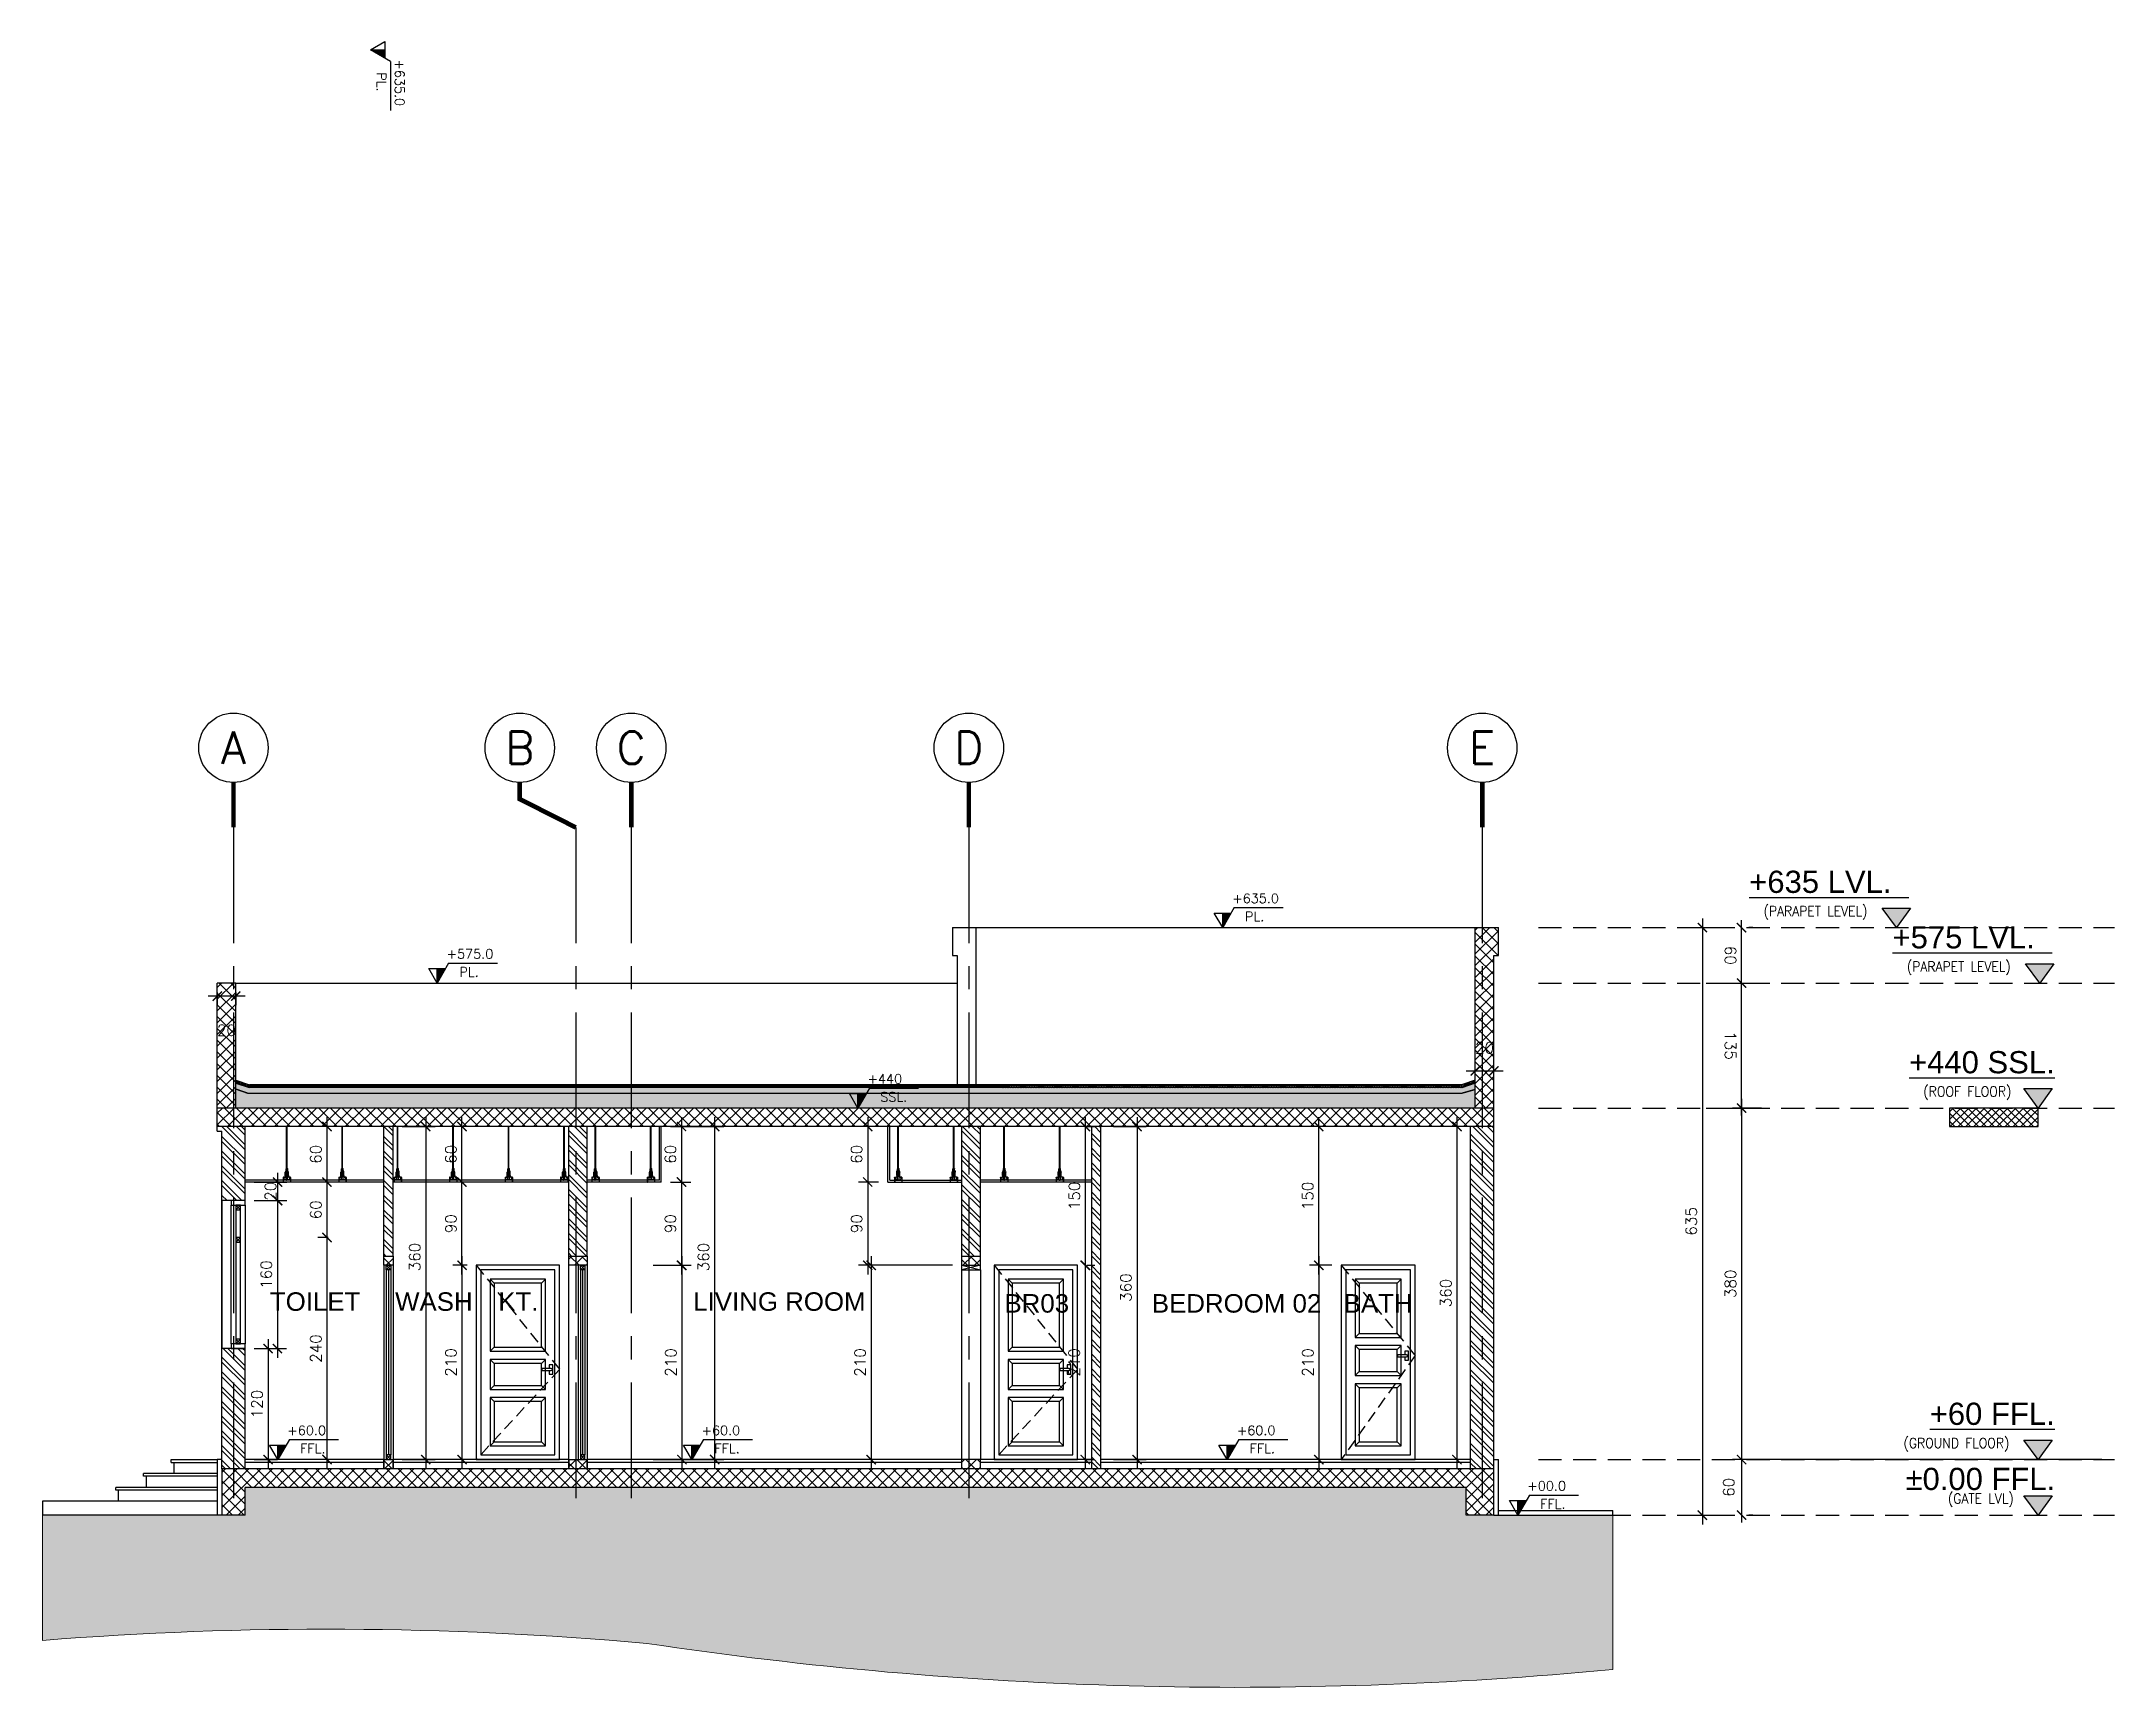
# Model space of a CAD drawing. Header units: centimetres. Extents: x -4632 to 1767, y -935 to 10443.
# Drawn here: x -2200 to 41, y -935 to 845 of the extents above; entities that cross this region are included whole.
import ezdxf
from ezdxf.enums import TextEntityAlignment as Align
from ezdxf.xclip import XClip

# ---------------------------------------------------------------- set-up
doc = ezdxf.new("R2010")
doc.units = ezdxf.units.CM
doc.header["$LTSCALE"] = 100
doc.header["$MEASUREMENT"] = 0
doc.header["$XCLIPFRAME"] = 0
doc.header["$PDMODE"] = 35
for name, pattern in [('GRID$0$XREF GRID$0$GRIDS$0$CENTER', [2, 1.25, -0.25, 0.25, -0.25]), ('GRIDS$0$CENTER', [2, 1.25, -0.25, 0.25, -0.25]), ('HIDDEN', [0.375, 0.25, -0.125])]:
    doc.linetypes.add(name, pattern=pattern)
doc.layers.add('A2-01 SECTIONS 2$0$HATCH', color=8, linetype='Continuous', lineweight=5)
for name, color, linetype in [('CEILING', 161, 'Continuous'), ('CEILING HANGER', 8, 'Continuous'), ('DIM IN', 1, 'Continuous'), ('DIM-IN', 1, 'Continuous'), ('DOOR', 1, 'Continuous'), ('FINISHES', 4, 'Continuous'), ('GRID', 11, 'GRIDS$0$CENTER'), ('HATCH', 8, 'Continuous'), ('HIDDEN', 8, 'HIDDEN'), ('LEVEL', 2, 'Continuous'), ('LEVELS', 2, 'Continuous'), ('SEC-WATER PROFING INS.', 56, 'HIDDEN'), ('STAIRS', 4, 'Continuous'), ('TEXT', 3, 'Continuous'), ('WALL-01', 7, 'Continuous'), ('WALL-02', 3, 'Continuous'), ('WALL-03', 2, 'Continuous'), ('WALL-05', 8, 'Continuous'), ('WINDOW', 1, 'Continuous'), ('WINDOWS', 1, 'Continuous'), ('XREF GRID', 11, 'GRID$0$XREF GRID$0$GRIDS$0$CENTER')]:
    doc.layers.add(name, color=color, linetype=linetype)
doc.styles.add('20', font='romans.shx')
doc.styles.add('ART', font='arial.ttf')
doc.styles.add('DIMA', font='romans.shx', dxfattribs={"width": 0.8})
doc.styles.add('GRIDS$0$18', font='romans.shx', dxfattribs={"width": 0.85, "height": 15})
doc.styles.add('ROMANS', font='romans')
doc.dimstyles.new('100', dxfattribs={"dimtxt": 15, "dimasz": 10, "dimexe": 8, "dimexo": 12, "dimgap": 6, "dimtad": 1, "dimdec": 0, "dimzin": 0, "dimdsep": 46, "dimtxsty": '20', "dimblk": 'ARCHTICK', "dimcen": 30, "dimdle": 8, "dimclrd": 1, "dimclre": 1, "dimclrt": 2, "dimadec": 0, "dimazin": 0, "dimtfac": 1, "dimtdec": 0, "dimtmove": 2, "dimatfit": 3, "dimldrblk": 'OBLIQUE', "dimfxl": 100, "dimtolj": 1, "dimtzin": 0, "dimarcsym": 0})
doc.dimstyles.new('AS-17-100', dxfattribs={"dimtxt": 12, "dimasz": 10, "dimexe": 10, "dimexo": 10, "dimgap": 6, "dimtad": 1, "dimtoh": 1, "dimdec": 0, "dimdsep": 46, "dimtxsty": 'ROMANS', "dimblk1": 'ARCHTICK', "dimblk2": 'ARCHTICK', "dimsah": 1, "dimcen": 25, "dimdle": 10, "dimclrd": 1, "dimclre": 1, "dimclrt": 2, "dimadec": 0, "dimazin": 0, "dimtfac": 1, "dimtdec": 0, "dimtofl": 0, "dimtmove": 2, "dimatfit": 3, "dimldrblk": 'ARCHTICK', "dimfxl": 1, "dimtolj": 1, "dimtzin": 0, "dimarcsym": 0})
pattern_1 = [(45, (-5, 0), (-6.363961030678927, 6.36396103067893), []), (134.9999999999999, (-5, 0), (-6.36396103067893, -6.363961030678926), [])]
pattern_2 = [(314.9999999999999, (-5, 0), (7.954951288348664, 7.954951288348657), []), (314.9999999999999, (-5.000000000000003, -5.30330085), (7.954951288348664, 7.954951288348657), [])]
pattern_3 = [(45, (4344.533235052445, -517.9853101069998), (-6.363961030678927, 6.36396103067893), []), (134.9999999999999, (4344.533235052445, -517.9853101069998), (-6.36396103067893, -6.363961030678926), [])]

msp = doc.modelspace()

# ---------------------------------------------------------------- texts
at = {"layer": 'GRID', "color": 4, "linetype": 'Continuous', "style": 'GRIDS$0$18'}
for s, p in [('A', (-1992.500000000025, 81.37057340415379)), ('B', (-1683.042213978852, 81.3705734041556, -0.00167551085159826)), ('C', (-1562.500000000025, 81.3705734041556, -0.00416170728823173)), ('D', (-1197.500000000026, 81.37057340415379)), ('E', (-642.5000000000255, 81.37057340415379))]:
    msp.add_text(s, height=35, dxfattribs=at).set_placement(p, align=Align.MIDDLE)
at = {"layer": 'TEXT', "color": 3, "style": 'ART'}
for s, p in [('TOILET', (-1904.230532402081, -517.1715101643222, 1.032622134023512e-08)), ('WASH', (-1775.845722021196, -517.1715101643222, 1.032622134023512e-08)), ('KT.', (-1684.467776190918, -517.1715101643222, 1.032622134023512e-08)), ('LIVING ROOM', (-1402.29269454562, -517.1715101643222, 1.032622134023512e-08)), ('BR03', (-1124.053626079971, -519.1121823514095, 1.032622134023512e-08)), ('BEDROOM 02', (-908.0896725570924, -519.1121823514095, 1.032622134023512e-08)), ('BATH', (-754.9358126792972, -519.1121823514095, -1.364964197877391e-08))]:
    msp.add_text(s, height=20, dxfattribs=at).set_placement(p, align=Align.MIDDLE_CENTER)

# ---------------------------------------------------------------- blocks, each defined once
blk = doc.blocks.new('A$C3cebbd98')
at = {"layer": 'DOOR', "linetype": 'Continuous'}
for p, q in [((2.50043233485394, 205.0000648723098, 1.193201338536111e-08), (2.504974139838851, 4.999783846629725, 1.373453998050538e-08)), ((4.999891666682743, 205.0000648840041, 1.374539071380218e-08), (5.004433466990122, 5.000000111031113, 1.554791730894646e-08)), ((7.499891666683652, 204.9999567459572, 1.193201338536111e-08), (7.504433466991031, 4.999891972984187, 1.373453998050538e-08))]:
    blk.add_line(p, q, dxfattribs=at)
at = {"layer": 'WALL-01'}
blk.add_line((19.9999998035828, 220.0000000000064), (0, 220.0000000000064, 1.555876850974225e-08), dxfattribs=at)
at = {"layer": 'WALL-01', "linetype": 'Continuous'}
blk.add_line((19.9999998035828, -1.13686837721616e-13), (-1.964172042789869e-07, 0), dxfattribs=at)
at = {"layer": 'WALL-02', "color": 2}
for p, q in [((-1.964172042789869e-07, 210.0000000000064, 1.555876838750172e-08), (0, 0)), ((10.00000000010368, 210.0000000000082, 1.555876850974197e-08), (9.999999803688297, 1.818989403545856e-12))]:
    blk.add_line(p, q, dxfattribs=at)
at = {"layer": 'WALL-02', "linetype": 'Continuous'}
blk.add_lwpolyline([(0, 210.0000000000064), (19.99999980358302, 210.0000000000064), (19.99999980358302, 220.0000000000064), (0, 220.0000000000064)], close=True, dxfattribs=at)
at = {"layer": 'WINDOWS', "color": 8}
for p, q in [((2.499891667852353, 205.0001730220511, 1.192116218456531e-08), (7.499999803563696, 209.9999567447858, 1.195367203623225e-08)), ((7.499891665513132, 204.9999567459572, 1.194282130293547e-08), (2.499999805906555, 210.0001730208869, 1.193201291786211e-08)), ((2.499783529797241, 4.999675596322049, 1.191031145126851e-08), (7.499891665508585, -0.0001081264126696624, 1.194282130293544e-08)), ((7.499783527458021, 4.999891872415901, 1.193197056963867e-08), (2.499891667851443, -0.0003244025137973949, 1.192116218456531e-08))]:
    blk.add_line(p, q, dxfattribs=at)
at = {"layer": 'WINDOWS', "color": 2}
for points, elevation in [([(2.499891667852353, 205.0001730220511), (7.499891665513132, 204.9999567459572), (7.499999803563696, 209.9999567447858), (2.499999805906555, 210.0001730208869)], 1.374539071380218e-08), ([(2.499783529797241, 4.999675596322049), (7.499783527458021, 4.999891872415901), (7.499891665508585, -0.0001081264126696624), (2.499891667851443, -0.0003244025137973949)], 1.373453998050538e-08)]:
    blk.add_lwpolyline(points, close=True, dxfattribs=dict(at, elevation=elevation))
blk = doc.blocks.new('W06')
at = {"layer": 'WALL-03', "linetype": 'ByBlock', "elevation": 0.0002789311777569026}
blk.add_lwpolyline([(-2368.161533367542, -407.9853101067392), (-2368.16153336754, -567.9853101073054)], dxfattribs=at)
at = {"layer": 'WINDOW', "color": 8, "linetype": 'ByBlock'}
for p, q in [((-2348.16153336754, -412.9853101067392, 0.0002789311777569026), (-2353.16153336754, -417.9853101067392, 0.0002789311777569026)), ((-2348.16153336754, -417.9853101067392, 0.0002789311777569026), (-2353.16153336754, -412.9853101067392, 0.0002789311777569026)), ((-2348.16153336754, -447.9853101067392, 0.001342340208861769), (-2353.16153336754, -452.9853101067392, 0.001342340208861769)), ((-2348.16153336754, -452.9853101067392, 0.001342340208861769), (-2353.16153336754, -447.9853101067392, 0.001342340208861769)), ((-2348.16153336754, -562.9853101073054, 0.0002789311777569026), (-2353.16153336754, -557.9853101073054, 0.0002789311777569026)), ((-2348.16153336754, -557.9853101073054, 0.0002789311777569026), (-2353.16153336754, -562.9853101073054, 0.0002789311777569026))]:
    blk.add_line(p, q, dxfattribs=at)
at = {"layer": 'WINDOW', "linetype": 'ByBlock'}
for p, q in [((-2353.16153336754, -417.9853101067392, 0.0002789311777569026), (-2353.16153336754, -557.9853101073054, 0.0002789311777569026)), ((-2348.16153336754, -557.9853101073054, 0.0002789311777569026), (-2348.16153336754, -417.9853101067392, 0.0002789311777569026))]:
    blk.add_line(p, q, dxfattribs=at)
at = {"layer": 'WINDOW', "color": 2, "linetype": 'ByBlock'}
for points, elevation in [([(-2343.16153336754, -407.9853101067392), (-2358.16153336754, -407.9853101067392), (-2358.16153336754, -412.9853101067392), (-2343.16153336754, -412.9853101067392)], 0.0002789311777569026), ([(-2348.16153336754, -412.9853101067392), (-2353.16153336754, -412.9853101067392), (-2353.16153336754, -417.9853101067392), (-2348.16153336754, -417.9853101067392)], 0.0002789311777569026), ([(-2348.16153336754, -447.9853101067392), (-2353.16153336754, -447.9853101067392), (-2353.16153336754, -452.9853101067392), (-2348.16153336754, -452.9853101067392)], 0.001342340208861769), ([(-2348.16153336754, -557.9853101073054), (-2353.16153336754, -557.9853101073054), (-2353.16153336754, -562.9853101073054), (-2348.16153336754, -562.9853101073054)], 0.0002789311777569026), ([(-2343.16153336754, -562.9853101073054), (-2358.16153336754, -562.9853101073054), (-2358.16153336754, -567.9853101073054), (-2343.16153336754, -567.9853101073054)], 0.0002789311777569026)]:
    blk.add_lwpolyline(points, close=True, dxfattribs=dict(at, elevation=elevation))
at = {"layer": 'WINDOW', "linetype": 'ByBlock', "elevation": 0.0002789311777569026}
for points in [[(-2358.16153336754, -562.9853101073054), (-2358.16153336754, -412.9853101067392)], [(-2343.16153336754, -412.9853101067392), (-2343.16153336754, -562.9853101073054)]]:
    blk.add_lwpolyline(points, dxfattribs=at)
blk = doc.blocks.new('A$Ce434a269')
at = {"layer": 'DOOR'}
for p, q in [((-70.63129753698922, 205.6312975372493), (-74.99493390063617, 209.994933900889)), ((-15.00506609911099, 209.994933900889), (-19.36870246275794, 205.6312975372493)), ((-70.63129753698922, 136.4704931533415), (-74.99493390063617, 132.1068567897019)), ((-19.36870246275794, 136.4704931533415), (-15.00506609911099, 132.1068567897019)), ((-70.63129753698922, 118.9659476987799), (-74.99493390063617, 123.3295840624196)), ((-19.36870246275794, 118.9659476987799), (-15.00506609911099, 123.3295840624196)), ((-70.63129753698922, 95.19685678969836), (-74.99493390063617, 90.83322042605869)), ((-19.36870246275794, 95.19685678969836), (-15.00506609911099, 90.83322042605869)), ((-70.63129753698922, 77.69231133513676), (-74.99493390063617, 82.05594769877644)), ((-15.00506609911099, 82.05594769877644), (-19.36870246275794, 77.69231133513676)), ((-70.63129753698922, 34.36870246275794), (-74.99493390063617, 30.00506609911827)), ((-15.00506609911099, 30.00506609911827), (-19.36870246275794, 34.36870246275794))]:
    blk.add_line(p, q, dxfattribs=at)
at = {"layer": 'DOOR', "color": 2}
blk.add_lwpolyline([(0, 15), (0, 225), (-89.99999999974716, 225), (-89.99999999974716, 15.00000000000728)], close=True, dxfattribs=at)
at = {"layer": 'DOOR', "color": 8, "linetype": 'HIDDEN', "ltscale": 0.5}
blk.add_lwpolyline([(-89.99999999974716, 225), (0, 112.5), (-89.99999999974716, 15.00000000000728)], dxfattribs=at)
at = {"layer": 'DOOR'}
for points in [[(-5.005047010505223, 20.0050470105125), (-5.005047010505223, 219.9949529894948), (-84.99495298924194, 219.9949529894948), (-84.99495298924194, 20.0050470105125)], [(-15.00506609911099, 209.994933900889), (-74.99493390063617, 209.994933900889), (-74.99493390063617, 132.1068567897019), (-15.00506609911099, 132.1068567897019)], [(-19.36870246275794, 205.6312975372493), (-70.63129753698922, 205.6312975372493), (-70.63129753698922, 136.4704931533415), (-19.36870246275794, 136.4704931533415)], [(-15.00506609911099, 123.3295840624196), (-74.99493390063617, 123.3295840624196), (-74.99493390063617, 90.83322042605869), (-15.00506609911099, 90.83322042605869)], [(-19.36870246275794, 118.9659476987799), (-70.63129753698922, 118.9659476987799), (-70.63129753698922, 95.19685678969836), (-19.36870246275794, 95.19685678969836)], [(-15.00506609911099, 82.05594769877644), (-74.99493390063617, 82.05594769877644), (-74.99493390063617, 30.00506609911827), (-15.00506609911099, 30.00506609911827)], [(-19.36870246275794, 77.69231133513676), (-70.63129753698922, 77.69231133513676), (-70.63129753698922, 34.36870246275794), (-19.36870246275794, 34.36870246275794)]]:
    blk.add_lwpolyline(points, close=True, dxfattribs=at)
at = {"layer": 'DOOR', "elevation": 0.1273018777762187}
blk.add_lwpolyline([(-19.17754395806696, 111.2445493496125), (-9.177543958940078, 111.2445493496125, 0.9999999999999999), (-9.177543958940078, 113.3445493496765), (-19.17754395806696, 113.3445493496765)], format="xyb", close=True, dxfattribs=at)
blk.add_lwpolyline([(-11.17754395789234, 111.2445493496125), (-11.17754395789234, 107.3445493497202), (-7.177543958532624, 107.3445493497202), (-7.177543958532624, 117.3445493497638), (-11.17754395789234, 117.3445493497638), (-11.17754395789234, 113.3445493496765)], dxfattribs=at)
blk = doc.blocks.new('SUP')
at = {"layer": 'CEILING HANGER', "extrusion": (-6.565441055446186e-09, 1.615746940505771e-05, 0.9999999998694682)}
for p, q in [((-555.8616746720024, -4415.287711383453, 0.0220760710870105), (-555.8616747077414, -4305.435367668505, 0.02100534264414649)), ((-555.2514488226903, -4415.287711998224, 0.02207607644170619), (-555.2514487869347, -4305.435367668505, 0.02100534798921842)), ((-556.4441010715551, -4415.384870046802, 0.02207760857909572), (-556.4441000311757, -4413.18528123447, 0.02204268558459684)), ((-555.8616747192925, -4414.670045381303, 0.02206626436939811), (-555.857039830399, -4414.703154263929, 0.02206679008161883)), ((-555.857039830399, -4414.703154263929, 0.02206679008161883), (-555.8432768444361, -4414.735255799491, 0.0220672998799518)), ((-555.8432768444361, -4414.735255799491, 0.0220672998799518), (-555.8208028588429, -4414.765379337937, 0.02206777834999432)), ((-555.8208028588429, -4414.765379337937, 0.02206777834999432), (-555.7903025376474, -4414.792601731966, 0.02206821082857254)), ((-555.7903025376474, -4414.792601731966, 0.02206821082857254), (-555.7527012980609, -4414.81610219341, 0.02206858427601619)), ((-555.7527012980609, -4414.81610219341, 0.02206858427601619), (-555.7091413817544, -4414.835165461633, 0.02206888732622275)), ((-555.7091413817544, -4414.835165461633, 0.02206888732622275), (-555.6609480898335, -4414.849208758824, 0.02206911071442727)), ((-555.6609480898335, -4414.849208758824, 0.02206911071442727), (-555.6095836278336, -4414.857810471359, 0.02206924773433516)), ((-555.6095836278336, -4414.857810471359, 0.02206924773433516), (-555.556609935815, -4414.860706934065, 0.02206929418558782)), ((-555.556609935815, -4414.860706934065, 0.02206929418558782), (-555.503636574826, -4414.85781189006, 0.02206924868480718)), ((-555.503636574826, -4414.85781189006, 0.02206924868480718), (-555.4522731532052, -4414.849207150968, 0.02206911251677729)), ((-555.4522731532052, -4414.849207150968, 0.02206911251677729), (-555.4040791519349, -4414.835165059665, 0.02206888999188666)), ((-555.4040791519349, -4414.835165059665, 0.02206888999188666), (-555.3605209853569, -4414.816101815089, 0.0220685877051696)), ((-555.3605209853569, -4414.816101815089, 0.0220685877051696), (-555.3229200767993, -4414.792599603918, 0.02206821488864245)), ((-555.3229200767993, -4414.792599603918, 0.02206821488864245), (-555.2924209378538, -4414.765372433603, 0.02206778286843622)), ((-555.2924209378538, -4414.765372433603, 0.02206778286843622), (-555.2699471887099, -4414.735255137438, 0.0220673048912459)), ((-555.2699471887099, -4414.735255137438, 0.0220673048912459), (-555.2561840135874, -4414.703152183174, 0.02206679531140006)), ((-555.2561840135874, -4414.703152183174, 0.02206679531140006), (-555.2515502596526, -4414.670042047363, 0.02206626966060201)), ((-554.6137238621494, -4415.384871938397, 0.02207762464139294), (-554.6137240513087, -4413.186107862948, 0.02204271474141222)), ((-559.495881784593, -4422.529900156957, 0.02219102389058963), (-559.4958810752446, -4426.154047701695, 0.02224856468352285)), ((-559.3738565710936, -4423.35517208254, 0.02220412784786372), (-559.4958811698241, -4423.355173572174, 0.02220412680269896)), ((-559.4958810752446, -4426.154047701695, 0.02224856468352285), (-559.495881879174, -4427.618347378821, 0.02227181345126885)), ((-559.495881879174, -4427.618347402464, 0.02227181345159914), (-559.3738563819345, -4427.618348182745, 0.02227181453276637)), ((-559.373856287354, -4422.529901008177, 0.02219102497288312), (-559.3738566183841, -4426.15404633029, 0.02224856573060863)), ((-559.3738566183841, -4426.15404633029, 0.02224856573060863), (-559.3738563819345, -4427.618348135456, 0.02227181453210573)), ((-559.2518317359136, -4422.285851054111, 0.02218715124690278), (-557.6660165835747, -4422.285852023553, 0.02218716515248028)), ((-559.2518307901145, -4422.40787877396, 0.02218908868787934), (-557.7425548149345, -4422.407876409457, 0.02218910187007036)), ((-558.9243093764586, -4423.146129892111, 0.02220081281087902), (-558.9243099439385, -4423.407472318238, 0.02220496215912424)), ((-558.7317858524691, -4424.206305609929, 0.02221764696627768), (-558.9035207104287, -4423.565385125063, 0.02220746953171588)), ((-558.5689120451794, -4423.159920093443, 0.02220103487165298), (-558.5967181155332, -4423.083524346748, 0.02219982168851709)), ((-558.3969132619577, -4423.280354472705, 0.02220294852160439), (-558.3965026905327, -4423.280356860845, 0.02220294856302701)), ((-556.230556687837, -4425.110732225712, 0.02223202850648227), (-557.553114927309, -4425.110732509451, 0.02223201692662885)), ((-557.2372633987345, -4420.726332689635, 0.02216240833251109), (-557.237263398735, -4416.996090168905, 0.02210318306358973)), ((-556.4441014025856, -4422.105266022191, 0.02218430868122987), (-556.4441010715551, -4415.384870046802, 0.02207760857909572)), ((-554.6137242877589, -4419.500103103952, 0.02214296239639036), (-556.4441003622063, -4419.500100857683, 0.02214294632851693)), ((-556.352582516106, -4425.110732249355, 0.02223202743798597), (-556.3525823269455, -4421.205926860206, 0.02217003062483556)), ((-556.2915702876758, -4421.205927474974, 0.02217003116895679), (-556.3525823269455, -4421.205927002078, 0.02217003062708805)), ((-556.3446205894273, -4415.287710815975, 0.02207606684786804), (-554.7132045334369, -4415.287712754858, 0.02207608116825662)), ((-556.2305561676471, -4421.14491723273, 0.02216906304035726), (-556.2305573026059, -4420.595800792785, 0.02216034468796276)), ((-554.8272681512899, -4425.110731658235, 0.02223204078885876), (-556.230556687837, -4425.110732225712, 0.02223202850648227)), ((-554.8882801432698, -4420.534792158401, 0.022159387807499), (-556.1695437973473, -4420.534790881573, 0.02215937656456851)), ((-555.0713192403489, -4425.476807014951, 0.02223785085013904), (-555.9865070647676, -4425.476807724301, 0.02223784284529864)), ((-555.2360523942504, -4420.022285713205, 0.02215124766790188), (-555.8217720192661, -4420.022286186104, 0.0221512425450806)), ((-555.2360524888308, -4420.26633394119, 0.02215512243529172), (-555.8217733906752, -4420.266334508668, 0.02215511731387065)), ((-555.7430976058731, -4421.205929011901, 0.02217003599744156), (-555.7729632485268, -4420.77883948788, 0.02216325481162251)), ((-555.2848618743388, -4420.778842490788, 0.02216325913458923), (-555.7729632485268, -4420.77883948788, 0.02216325481162251)), ((-555.7430976058731, -4421.205929011901, 0.02217003599744156), (-555.3147273751223, -4421.205930737981, 0.02217003977690464)), ((-555.3147273751223, -4421.205930737981, 0.02217003977690464), (-555.2848618743388, -4420.778842490788, 0.02216325913458923)), ((-554.8272674892297, -4421.144916854413, 0.02216907532569316), (-554.8272677256795, -4420.595805238041, 0.02216035704998098)), ((-553.5047096753681, -4425.110733644415, 0.02223205240470875), (-554.8272681512899, -4425.110731658235, 0.02223204078885876)), ((-554.7052428904992, -4421.205930572471, 0.02217004511276322), (-554.7662550243497, -4421.205929981343, 0.02217004456901653)), ((-554.7052439308789, -4425.110731871038, 0.02223204186114013), (-554.7052428904992, -4421.205930596114, 0.02217004511309357)), ((-554.6137244296298, -4422.104441663621, 0.0221843116251953), (-554.6137238621494, -4415.384871938397, 0.02207762464139294)), ((-553.8205608256211, -4420.726333469913, 0.0221624382717734), (-553.8205606837515, -4416.996090996483, 0.0221032130037396)), ((-551.8059930086331, -4422.285851668878, 0.0221872164749541), (-553.3918075934922, -4422.285852685613, 0.02218720260091621)), ((-551.8059936234027, -4422.407874659739, 0.02218915384083452), (-553.3152703552222, -4422.407875558245, 0.02218914063527096)), ((-552.660912097359, -4423.280355631311, 0.02220299878160961), (-552.6613227633637, -4423.280355820471, 0.02220299878106098)), ((-552.4889126047873, -4423.15992073186, 0.02220108813657681), (-552.4611072910731, -4423.083524039359, 0.02219987542548034)), ((-552.3260378044082, -4424.206306957693, 0.02221770309579237), (-552.1543040814081, -4423.565384344778, 0.02220752863593646)), ((-552.1335148951883, -4423.146127622196, 0.02220087225553981), (-552.1335154626678, -4423.407472743853, 0.02220502164653701)), ((-551.6839683626125, -4422.529900960888, 0.0221910923279644), (-551.6839680788736, -4426.154045904676, 0.02224863307973371)), ((-551.6839681261629, -4423.355171656929, 0.02220419519694293), (-551.5619431964028, -4423.355172579086, 0.02220419628035769)), ((-551.6839680788736, -4426.154045904676, 0.02224863307973371), (-551.6839684099034, -4427.618347899013, 0.02227188188413909)), ((-551.5619433382737, -4427.618346338443, 0.02227188292822694), (-551.6839684571936, -4427.618348040882, 0.02227188188648124)), ((-551.5619429599533, -4422.529904129314, 0.02219109344713757), (-551.5619430072439, -4426.154046826836, 0.02224863416314971)), ((-551.5619430072439, -4426.154046826836, 0.02224863416314971), (-551.5619433855635, -4427.618346243861, 0.02227188292681501))]:
    blk.add_line(p, q, dxfattribs=at)
at = {"layer": 'CEILING HANGER', "extrusion": (-6.565441055446186e-09, 1.615746940505771e-05, 0.9999999998694682), "const_width": 0.2440502024312832, "elevation": -0.06971492343959416}
blk.add_lwpolyline([(-558.5797820677037, -4423.042405715765, 0.9999999999999998), (-559.0678825433828, -4423.042405053701), (-559.0678824488034, -4423.217503977483, 0.2679491924311169), (-558.9916170805083, -4423.349601668542, -0.5773502691896479), (-558.9916170805088, -4423.613793693053, 0.2679491924311232), (-559.0678823069334, -4423.745890154567), (-559.0678823542236, -4424.035073030886, 0.2679491924311419), (-558.9916173642481, -4424.167168310147, -0.5773502691897009), (-558.9916173642488, -4424.431360121866, 0.2679491924311387), (-559.0678821650637, -4424.563459137034), (-559.0678827325429, -4424.85263957792, 0.2679491924311386), (-558.9916171277979, -4424.984737150748, -0.5773502691895802), (-558.9916167021885, -4425.24892884423, 0.2679491924310527), (-559.0678829689928, -4425.381023295932), (-559.0678825906732, -4425.696453092645, 0.4142135623731117), (-558.9153511920235, -4425.848984633169), (-558.2304367162336, -4425.848982386897, 0.2475285480659973), (-558.1045626675409, -4425.782604403249, -0.2475285480660123), (-557.9786901321269, -4425.716221666963), (-557.551682372388, -4425.716218664052, -0.2475285480660569), (-557.4258086074361, -4425.782602156976, 0.2475285480659878), (-557.2999359774418, -4425.848980849969), (-555.7931046094085, -4425.848986099151, 0.2679491924311233), (-555.6610078641546, -4425.772717586079, -0.5773502691896271), (-555.3968163125354, -4425.772716522059, 0.267949192431123), (-555.2647200401811, -4425.848983450915), (-553.7578892869174, -4425.848981275573, 0.2475285480659966), (-553.6320163258938, -4425.78260121117, -0.2475285480660183), (-553.5061422299106, -4425.716223062021), (-553.0791346120426, -4425.716220059112, -0.2475285480676973), (-552.9532612726993, -4425.782603552025, 0.2475285480676879), (-552.8273882643856, -4425.848982268668), (-552.1424731738261, -4425.848982505115, 0.4142135623731118), (-551.9899423899456, -4425.696450586272), (-551.9899413495664, -4425.381025565848, 0.2679491924310526), (-552.0662080892703, -4425.248927922074, -0.5773502691895805), (-552.0662079001106, -4424.984736228596, 0.2679491924311383), (-551.9899422480754, -4424.852641966066), (-551.9899413968567, -4424.563456275991, 0.2679491924311419), (-552.0662080892713, -4424.431358892325, -0.577350269189703), (-552.0662080419805, -4424.167167151541, 0.2679491924311351), (-551.9899426263952, -4424.035072983594), (-551.9899415860166, -4423.745887482684, 0.2679491924311169), (-552.0662074272116, -4423.61379473343, -0.57735026918965), (-552.0662072853415, -4423.349602945366, 0.26794919243112), (-551.9899424845256, -4423.217503906544), (-551.9899407820865, -4423.042407229043, 0.9999999999999996), (-552.4780414942156, -4423.042408813255)], format="xyb", dxfattribs=at)
at = {"layer": 'CEILING HANGER', "extrusion": (-6.565441055446186e-09, 1.615746940505771e-05, 0.9999999998694682)}
for centre, radius in [((-555.5289124430645, -4417.240112451817, -0.04926070229982382), 0.3416702834037965), ((-555.5289113553953, -4416.019863485247, -0.04926036012537647), 0.2516767712572607), ((-555.5289125849346, -4418.460363877464, -0.04926104447477821), 0.2516767712572607)]:
    blk.add_circle(centre, radius, dxfattribs=at)
for centre, radius, start, end in [((-555.5293459028295, -4414.14664010689, -0.04925983484909668), 1.32702313133537, 104.5031346958014, 133.5769546934367), ((-555.5293459028295, -4414.14664010689, -0.04925983484909668), 1.32702313133537, 46.37131391906877, 77.91645815812764), ((-559.2518311210006, -4422.529901498867, -0.04926219379481667), 0.2440502024312832, 89.99999999999952, 179.9999726791131), ((-559.2518311210006, -4422.529901498867, -0.04926219379481667), 0.1220251012156416, 89.99999999999952, 179.9999726791131), ((-558.7412713196157, -4423.146128254833, -0.04926236547311089), 0.1830376518234623, 102.9976300964304, 179.9999726791131), ((-558.3141842546157, -4423.407471130239, -0.04926243782048277), 0.6101255060782078, 179.9999726791131, 195.0000051866606), ((-557.4747552757401, -4423.624784239971, -0.04926249691667202), 1.372782388675968, 195.0000051866606, 269.9999999999995), ((-558.7549940145336, -4423.08667598028, -0.04926234883207901), 0.1220251012156416, 77.00239959676622, 102.9976300964304), ((-558.7687156217822, -4423.146130146431, -0.04926236553397784), 0.1830376518234623, 19.99999657725749, 77.00239959676622), ((-558.3969121741454, -4423.097318325489, -0.04926235103085637), 0.1830376518234623, 199.9999965772575, 269.9999999999995), ((-558.3965018391698, -4423.097315819124, -0.04926235102920834), 0.1830376518234623, 269.9999999999995, 357.8495973910383), ((-557.8477757304768, -4423.117921094687, -0.0492623556035784), 0.3660753036469248, 135.5754556044097, 177.8495973910383), ((-560.2878907568154, -4420.726331619516, -0.04926169032191171), 3.050627530391041, 315.5754556044096, 359.9999726791131), ((-554.3742710121227, -4417.404631807819, -0.04926074590044033), 2.891994898810706, 132.9461953011324, 171.8788421997344), ((-555.5293452880607, -4421.143906900362, -0.04926179697753016), 1.327023208500847, 226.4230358901178, 313.6286860809345), ((-555.9865069700435, -4425.110732078305, -0.04926291033195845), 0.3660753036469248, 179.9999726791131, 269.9999999999995), ((-556.2915685850937, -4421.144916446417, -0.04926179893257202), 0.06101255060782081, 269.9999999999995, 359.9999726791131), ((-556.1695450740324, -4420.595800975837, -0.04926164468566113), 0.06101255060782081, 89.99999999999952, 179.9999726791131), ((-555.8217729176321, -4420.144308957992, -0.04926151731813203), 0.1220251012156416, 89.99999999999952, 269.9999999999995), ((-555.2360522995275, -4420.144310731367, -0.04926151603389552), 0.1220251012156416, 269.9999999999995, 89.99999999999952), ((-555.0713190983352, -4425.110731392602, -0.0492629083241849), 0.3660753036469248, 269.9999999999995, 359.9999726791131), ((-554.888280426866, -4420.595804711748, -0.04926164187615442), 0.06101255060782081, 359.9999726791131, 89.99999999999952), ((-554.7662551187867, -4421.144916919312, -0.04926179558694533), 0.06101255060782081, 179.9999726791131, 269.9999999999995), ((-556.6835531646561, -4417.404633131942, -0.04926075096635775), 2.891994898810706, 8.121157800239335, 47.05378470023463), ((-550.7699337037036, -4420.726331075682, -0.04926166944337519), 3.050627530391041, 179.9999726791131, 224.4245927869441), ((-553.5830686172995, -4423.624788306905, -0.04926248838113804), 1.372782388675968, 269.9999999999995, 344.9999948133394), ((-553.2100479261145, -4423.117920645433, -0.0492623454300529), 0.3660753036469248, 2.150375307292657, 44.42459278694412), ((-552.6613226686404, -4423.097317403332, -0.04926233844913304), 0.1830376518234623, 182.1503753072926, 269.9999999999995), ((-552.6609119080554, -4423.097317190524, -0.0492623384482174), 0.1830376518234623, 269.9999999999995, 340.000016259355), ((-552.2891077037781, -4423.146129271558, -0.04926235132016004), 0.1830376518234623, 102.9976300964304, 160.0000162593551), ((-552.3028299730864, -4423.086679550669, -0.04926233467970804), 0.1220251012156416, 77.00239959676622, 102.9976300964304), ((-552.3165523842644, -4423.146128680436, -0.04926235138024148), 0.1830376518234623, 359.9999726791131, 77.00239959676622), ((-552.7436408206734, -4423.407473187349, -0.04926242560150119), 0.6101255060782078, 344.9999948133394, 359.9999726791131), ((-551.8059941907383, -4422.529899749133, -0.04926217746125455), 0.2440502024312832, 359.9999726791131, 89.99999999999952), ((-551.8059931030691, -4422.529899607262, -0.04926217746125743), 0.1220251012156416, 359.9999726791131, 89.99999999999952)]:
    blk.add_arc(centre, radius, start, end, dxfattribs=at)
blk = doc.blocks.new('FALSE CEILING')
at = {"xscale": -1}
for p in [(-1545.111209873657, 4427.618346370236, -0.02227188292873169), (-1485.111209873657, 4427.618346370236, -0.02227188292873169), (-1425.111209873657, 4427.618346338442, -0.02227188292822694), (-1365.111209873657, 4427.618346370236, -0.02227188292873169), (-1305.111209873657, 4427.618346370236, -0.02227188292873169), (-1245.111209873657, 4427.618346338442, -0.02227188292822694), (-1185.111209873657, 4427.618346370236, -0.02227188292873169), (-1125.111209873657, 4427.618346370236, -0.02227188292873169), (-1065.111209873657, 4427.618346338442, -0.02227188292822694), (-1005.111209873657, 4427.618346370236, -0.02227188292873169), (-945.1112098736567, 4427.618346370236, -0.02227188292873169), (-885.1112098736567, 4427.618346370236, -0.02227188292873169), (-825.1112098736567, 4427.618346370236, -0.02227188292873169), (-765.1112098736567, 4427.618346338442, -0.02227188292822694), (-705.1112098736567, 4427.618346370236, -0.02227188292873169), (-645.1112098736567, 4427.618346370236, -0.02227188292873169), (-585.1112098736567, 4427.618346338442, -0.02227188292822694), (-525.1112098736567, 4427.618346370236, -0.02227188292873169), (-465.1112098736567, 4427.618346370236, -0.02227188292873169), (-405.1112098736567, 4427.618346338442, -0.02227188292822694), (-345.1112098736567, 4427.618346370236, -0.02227188292873169), (-285.1112098736567, 4427.618346370236, -0.02227188292873169), (-225.1112098736567, 4427.618346338442, -0.02227188292822694), (-165.1112098736567, 4427.618346370236, -0.02227188292873169), (-105.1112098736567, 4427.618346370236, -0.02227188292873169), (-45.11120987365666, 4427.618346338442, -0.02227188292822694), (14.88879012634334, 4427.618346370236, -0.02227188292873169), (74.88879012634334, 4427.618346370236, -0.02227188292873169), (134.8887901263433, 4427.618346338442, -0.02227188292822694), (194.8887901263433, 4427.618346370236, -0.02227188292873169), (254.8887901263433, 4427.618346338442, -0.02227188292822694), (314.8887901263433, 4427.618346338442, -0.02227188292822694), (374.8887901263433, 4427.618346370236, -0.02227188292873169), (434.8887901263433, 4427.618346338442, -0.02227188292822694)]:
    blk.add_blockref('SUP', p, dxfattribs=at)
blk = doc.blocks.new('LEVEL- ELEV-1')
blk.add_hatch(color=256).paths.add_polyline_path([(0.1599999999998545, 0.2771281292109045), (3.552713678800501e-15, 0.2771281292109027), (0, 5.329070518200751e-15)])
for p, q in [((0, 0), (-0.1599999999998545, 0.2771281292109045)), ((-0.1599999999998545, 0.2771281292109045), (0.1599999999998545, 0.2771281292109045)), ((0.220000000000006, 0.3810511776653591), (0, 0)), ((0, 0), (3.552713678800501e-15, 0.2771281292109045)), ((0.220000000000006, 0.3810511776653591), (1.154719381012352, 0.3810511776653591))]:
    blk.add_line(p, q)
blk = doc.blocks.new('LEVEL- ELEV')
at = {"xscale": 0.8999999999999986, "yscale": 0.8999999999999986, "zscale": 0.8999999999999986}
blk.add_blockref('LEVEL- ELEV-1', (0, 0), dxfattribs=at)
at = {"style": 'DIMA'}
for tag, p in [('+XX.XX', (0.1561219769239912, 0.4208608438903312)), ('FFL.', (0.3833218897106043, 0.1103121334648396))]:
    blk.add_attdef(tag, p, '', height=0.162, dxfattribs=at)
blk = doc.blocks.new('_ARCHTICK')
at = {"color": 0, "linetype": 'ByBlock', "const_width": 0.15}
blk.add_lwpolyline([(-0.5, -0.5), (0.5, 0.5)], dxfattribs=at)
blk = doc.blocks.new('*D16')
at = {"layer": 'Defpoints', "color": 0, "transparency": 16777216}
for p in [(-655.0000000000118, -327.9853101067393), (-669.8263124800785, -687.9853101073056), (-655.0000000000257, -687.9853101073056, 2.397586331900903e-08)]:
    blk.add_point(p, dxfattribs=at)
at = {"layer": 'DIM IN', "color": 1, "lineweight": -2, "transparency": 16777216}
for p, q in [((-665.0000000000118, -327.9853101067393), (-679.8263124800785, -327.9853101067393)), ((-669.8263124800785, -317.9853101067393), (-669.8263124800785, -697.9853101073056)), ((-665.0000000000257, -687.9853101073056), (-679.8263124800785, -687.9853101073056))]:
    blk.add_line(p, q, dxfattribs=at)
at = {"layer": 'DIM IN', "color": 1, "lineweight": -2, "transparency": 16777216, "xscale": 10, "yscale": 10, "zscale": 10}
for p, rotation in [((-669.8263124800785, -327.9853101067393), 90), ((-669.8263124800785, -687.9853101073056), 270)]:
    blk.add_blockref('_ARCHTICK', p, dxfattribs=dict(at, rotation=rotation))
at = {"layer": 'DIM IN', "color": 2, "transparency": 16777216, "insert": (-681.8263124800785, -507.9853101070221), "char_height": 12, "attachment_point": 5, "rotation": 90, "style": 'ROMANS'}
blk.add_mtext('\\A1;360', dxfattribs=at)
blk = doc.blocks.new('*D17')
at = {"layer": 'Defpoints', "color": 0, "transparency": 16777216}
for p in [(-795.0000000000258, -477.9853101076383), (-819.0477611563888, -687.9853101072983), (-795.0000000000485, -687.9853101072983, 2.397586331900903e-08)]:
    blk.add_point(p, dxfattribs=at)
at = {"layer": 'DIM IN', "color": 1, "lineweight": -2, "transparency": 16777216}
for p, q in [((-819.0477611563888, -467.9853101076383), (-819.0477611563888, -697.9853101072983)), ((-805.0000000000258, -477.9853101076383), (-829.0477611563888, -477.9853101076383)), ((-805.0000000000485, -687.9853101072983), (-829.0477611563888, -687.9853101072983))]:
    blk.add_line(p, q, dxfattribs=at)
at = {"layer": 'DIM IN', "color": 1, "lineweight": -2, "transparency": 16777216, "xscale": 10, "yscale": 10, "zscale": 10}
for p, rotation in [((-819.0477611563888, -477.9853101076383), 90), ((-819.0477611563888, -687.9853101072983), 270)]:
    blk.add_blockref('_ARCHTICK', p, dxfattribs=dict(at, rotation=rotation))
at = {"layer": 'DIM IN', "color": 2, "transparency": 16777216, "insert": (-831.0477611563887, -582.985310107468), "char_height": 12, "attachment_point": 5, "rotation": 90, "style": 'ROMANS'}
blk.add_mtext('\\A1;210', dxfattribs=at)
blk = doc.blocks.new('*D18')
at = {"layer": 'Defpoints', "color": 0, "transparency": 16777216}
for p in [(-819.1725119265338, -327.9853101067393), (-795.1247507701705, -327.9853101067393, 0.001063385055241547), (-795.0000000000258, -477.9853101076383)]:
    blk.add_point(p, dxfattribs=at)
at = {"layer": 'DIM IN', "color": 1, "lineweight": -2, "transparency": 16777216}
for p, q in [((-805.1247507701705, -327.9853101067393), (-829.1725119265338, -327.9853101067393)), ((-819.1725119265338, -487.9853101076383), (-819.1725119265338, -317.9853101067393)), ((-805.0000000000258, -477.9853101076383), (-829.1725119265338, -477.9853101076383))]:
    blk.add_line(p, q, dxfattribs=at)
at = {"layer": 'DIM IN', "color": 1, "lineweight": -2, "transparency": 16777216, "xscale": 10, "yscale": 10, "zscale": 10}
for p, rotation in [((-819.1725119265338, -327.9853101067393), 90), ((-819.1725119265338, -477.9853101076383), 270)]:
    blk.add_blockref('_ARCHTICK', p, dxfattribs=dict(at, rotation=rotation))
at = {"layer": 'DIM IN', "color": 2, "transparency": 16777216, "insert": (-831.1725119265337, -402.9853101071885), "char_height": 12, "attachment_point": 5, "rotation": 90, "style": 'ROMANS'}
blk.add_mtext('\\A1;150', dxfattribs=at)
blk = doc.blocks.new('*D19')
at = {"layer": 'Defpoints', "color": 0, "transparency": 16777216}
for p in [(-1080.000000000279, -477.9853101076383, 2.397612371447398e-08), (-1081.866585106055, -687.9853101073054), (-1071.644779260779, -687.9853101073054)]:
    blk.add_point(p, dxfattribs=at)
at = {"layer": 'DIM IN', "color": 1, "lineweight": -2, "transparency": 16777216}
for p, q in [((-1071.64477926078, -467.9853101076383), (-1071.644779260779, -697.9853101073054)), ((-1070.000000000279, -477.9853101076383), (-1061.64477926078, -477.9853101076383)), ((-1071.866585106055, -687.9853101073054), (-1061.644779260779, -687.9853101073054))]:
    blk.add_line(p, q, dxfattribs=at)
at = {"layer": 'DIM IN', "color": 1, "lineweight": -2, "transparency": 16777216, "xscale": 10, "yscale": 10, "zscale": 10}
for p, rotation in [((-1071.64477926078, -477.9853101076383), 90), ((-1071.644779260779, -687.9853101073054), 270)]:
    blk.add_blockref('_ARCHTICK', p, dxfattribs=dict(at, rotation=rotation))
at = {"layer": 'DIM IN', "color": 2, "transparency": 16777216, "insert": (-1083.644779260779, -582.9853101074714), "char_height": 12, "attachment_point": 5, "rotation": 90, "style": 'ROMANS'}
blk.add_mtext('\\A1;210', dxfattribs=at)
blk = doc.blocks.new('*D20')
at = {"layer": 'Defpoints', "color": 0, "transparency": 16777216}
for p in [(-1081.644779260699, -327.9853101067393, 0.001063385055241547), (-1071.422973415423, -327.9853101067393), (-1080.000000000279, -477.9853101076383, 2.397612371447398e-08)]:
    blk.add_point(p, dxfattribs=at)
at = {"layer": 'DIM IN', "color": 1, "lineweight": -2, "transparency": 16777216}
for p, q in [((-1071.644779260699, -327.9853101067393), (-1061.422973415423, -327.9853101067393)), ((-1071.422973415423, -487.9853101076383), (-1071.422973415423, -317.9853101067393)), ((-1070.000000000279, -477.9853101076383), (-1061.422973415423, -477.9853101076383))]:
    blk.add_line(p, q, dxfattribs=at)
at = {"layer": 'DIM IN', "color": 1, "lineweight": -2, "transparency": 16777216, "xscale": 10, "yscale": 10, "zscale": 10}
for p, rotation in [((-1071.422973415423, -327.9853101067393), 90), ((-1071.422973415423, -477.9853101076383), 270)]:
    blk.add_blockref('_ARCHTICK', p, dxfattribs=dict(at, rotation=rotation))
at = {"layer": 'DIM IN', "color": 2, "transparency": 16777216, "insert": (-1083.422973415423, -402.9853101071885), "char_height": 12, "attachment_point": 5, "rotation": 90, "style": 'ROMANS'}
blk.add_mtext('\\A1;150', dxfattribs=at)
blk = doc.blocks.new('*D21')
at = {"layer": 'Defpoints', "color": 0, "transparency": 16777216}
for p in [(-1290.000000000453, -327.9853101067393), (-1306.85288913633, -387.9853101067394), (-1290.000000000454, -387.9853101067394)]:
    blk.add_point(p, dxfattribs=at)
at = {"layer": 'DIM IN', "color": 1, "lineweight": -2, "transparency": 16777216}
for p, q in [((-1300.000000000453, -327.9853101067393), (-1316.85288913633, -327.9853101067393)), ((-1306.85288913633, -317.9853101067393), (-1306.85288913633, -397.9853101067394)), ((-1300.000000000454, -387.9853101067394), (-1316.85288913633, -387.9853101067394))]:
    blk.add_line(p, q, dxfattribs=at)
at = {"layer": 'DIM IN', "color": 1, "lineweight": -2, "transparency": 16777216, "xscale": 10, "yscale": 10, "zscale": 10}
for p, rotation in [((-1306.85288913633, -327.9853101067393), 90), ((-1306.85288913633, -387.9853101067394), 270)]:
    blk.add_blockref('_ARCHTICK', p, dxfattribs=dict(at, rotation=rotation))
at = {"layer": 'DIM IN', "color": 2, "transparency": 16777216, "insert": (-1318.85288913633, -357.985310106739), "char_height": 12, "attachment_point": 5, "rotation": 90, "style": 'ROMANS'}
blk.add_mtext('\\A1;60', dxfattribs=at)
blk = doc.blocks.new('*D22')
at = {"layer": 'Defpoints', "color": 0, "transparency": 16777216}
for p in [(-1285.000000000453, -387.9853101067395), (-1306.852889136331, -477.9853101072994), (-1204.999999999583, -477.9853101072994)]:
    blk.add_point(p, dxfattribs=at)
at = {"layer": 'DIM IN', "color": 1, "lineweight": -2, "transparency": 16777216}
for p, q in [((-1306.852889136331, -377.9853101067394), (-1306.852889136331, -487.9853101072994)), ((-1295.000000000453, -387.9853101067395), (-1316.852889136331, -387.9853101067395)), ((-1214.999999999583, -477.9853101072994), (-1316.852889136331, -477.9853101072994))]:
    blk.add_line(p, q, dxfattribs=at)
at = {"layer": 'DIM IN', "color": 1, "lineweight": -2, "transparency": 16777216, "xscale": 10, "yscale": 10, "zscale": 10}
for p, rotation in [((-1306.852889136331, -387.9853101067395), 90), ((-1306.852889136331, -477.9853101072994), 270)]:
    blk.add_blockref('_ARCHTICK', p, dxfattribs=dict(at, rotation=rotation))
at = {"layer": 'DIM IN', "color": 2, "transparency": 16777216, "insert": (-1318.852889136331, -432.985310107019), "char_height": 12, "attachment_point": 5, "rotation": 90, "style": 'ROMANS'}
blk.add_mtext('\\A1;90', dxfattribs=at)
blk = doc.blocks.new('*D23')
at = {"layer": 'Defpoints', "color": 0, "transparency": 16777216}
for p in [(-1204.999999999583, -477.9853101072994), (-1303.064796587357, -687.9853101073055, 2.397586331900903e-08), (-1303.064796587362, -687.9853101073055)]:
    blk.add_point(p, dxfattribs=at)
at = {"layer": 'DIM IN', "color": 1, "lineweight": -2, "transparency": 16777216}
for p, q in [((-1303.064796587362, -467.9853101072994), (-1303.064796587362, -697.9853101073055)), ((-1214.999999999583, -477.9853101072994), (-1313.064796587362, -477.9853101072994))]:
    blk.add_line(p, q, dxfattribs=at)
at = {"layer": 'DIM IN', "color": 1, "lineweight": -2, "transparency": 16777216, "xscale": 10, "yscale": 10, "zscale": 10}
for p, rotation in [((-1303.064796587362, -477.9853101072994), 90), ((-1303.064796587362, -687.9853101073055), 270)]:
    blk.add_blockref('_ARCHTICK', p, dxfattribs=dict(at, rotation=rotation))
at = {"layer": 'DIM IN', "color": 2, "transparency": 16777216, "insert": (-1315.064796587362, -582.9853101073019), "char_height": 12, "attachment_point": 5, "rotation": 90, "style": 'ROMANS'}
blk.add_mtext('\\A1;210', dxfattribs=at)
blk = doc.blocks.new('*D24')
at = {"layer": 'Defpoints', "color": 0, "transparency": 16777216}
for p in [(-1530.000000196444, -327.9853101067393), (-1530.000000196444, -387.9853101067395), (-1508.106968709895, -387.9853101067395)]:
    blk.add_point(p, dxfattribs=at)
at = {"layer": 'DIM IN', "color": 1, "lineweight": -2, "transparency": 16777216}
for p, q in [((-1520.000000196444, -327.9853101067393), (-1498.106968709895, -327.9853101067393)), ((-1508.106968709895, -317.9853101067393), (-1508.106968709895, -397.9853101067395)), ((-1520.000000196444, -387.9853101067395), (-1498.106968709895, -387.9853101067395))]:
    blk.add_line(p, q, dxfattribs=at)
at = {"layer": 'DIM IN', "color": 1, "lineweight": -2, "transparency": 16777216, "xscale": 10, "yscale": 10, "zscale": 10}
for p, rotation in [((-1508.106968709895, -327.9853101067393), 90), ((-1508.106968709895, -387.9853101067395), 270)]:
    blk.add_blockref('_ARCHTICK', p, dxfattribs=dict(at, rotation=rotation))
at = {"layer": 'DIM IN', "color": 2, "transparency": 16777216, "insert": (-1520.106968709894, -357.9853101067388), "char_height": 12, "attachment_point": 5, "rotation": 90, "style": 'ROMANS'}
blk.add_mtext('\\A1;60', dxfattribs=at)
blk = doc.blocks.new('*D25')
at = {"layer": 'Defpoints', "color": 0, "transparency": 16777216}
for p in [(-1530.000000196444, -387.9853101067395, -0.001063385055243323), (-1548.69974773168, -477.9853101072995, 1.555876850974197e-08), (-1508.106968709896, -477.9853101072995)]:
    blk.add_point(p, dxfattribs=at)
at = {"layer": 'DIM IN', "color": 1, "lineweight": -2, "transparency": 16777216}
for p, q in [((-1508.106968709896, -377.9853101067394), (-1508.106968709896, -487.9853101072995)), ((-1520.000000196444, -387.9853101067395), (-1498.106968709896, -387.9853101067395)), ((-1538.69974773168, -477.9853101072995), (-1498.106968709896, -477.9853101072995))]:
    blk.add_line(p, q, dxfattribs=at)
at = {"layer": 'DIM IN', "color": 1, "lineweight": -2, "transparency": 16777216, "xscale": 10, "yscale": 10, "zscale": 10}
for p, rotation in [((-1508.106968709896, -387.9853101067395), 90), ((-1508.106968709896, -477.9853101072995), 270)]:
    blk.add_blockref('_ARCHTICK', p, dxfattribs=dict(at, rotation=rotation))
at = {"layer": 'DIM IN', "color": 2, "transparency": 16777216, "insert": (-1520.106968709896, -432.9853101070189), "char_height": 12, "attachment_point": 5, "rotation": 90, "style": 'ROMANS'}
blk.add_mtext('\\A1;90', dxfattribs=at)
blk = doc.blocks.new('*D26')
at = {"layer": 'Defpoints', "color": 0, "transparency": 16777216}
for p in [(-1548.69974773168, -477.9853101072995, 1.555876850974197e-08), (-1548.642120339847, -687.985310107306), (-1507.695604596573, -687.985310107306)]:
    blk.add_point(p, dxfattribs=at)
at = {"layer": 'DIM IN', "color": 1, "lineweight": -2, "transparency": 16777216}
for p, q in [((-1507.695604596574, -467.9853101072995), (-1507.695604596573, -697.985310107306)), ((-1538.69974773168, -477.9853101072995), (-1497.695604596574, -477.9853101072995)), ((-1538.642120339847, -687.985310107306), (-1497.695604596573, -687.985310107306))]:
    blk.add_line(p, q, dxfattribs=at)
at = {"layer": 'DIM IN', "color": 1, "lineweight": -2, "transparency": 16777216, "xscale": 10, "yscale": 10, "zscale": 10}
for p, rotation in [((-1507.695604596574, -477.9853101072995), 90), ((-1507.695604596573, -687.985310107306), 270)]:
    blk.add_blockref('_ARCHTICK', p, dxfattribs=dict(at, rotation=rotation))
at = {"layer": 'DIM IN', "color": 2, "transparency": 16777216, "insert": (-1519.695604596573, -582.9853101073021), "char_height": 12, "attachment_point": 5, "rotation": 90, "style": 'ROMANS'}
blk.add_mtext('\\A1;210', dxfattribs=at)
blk = doc.blocks.new('*D27')
at = {"layer": 'Defpoints', "color": 0, "transparency": 16777216}
for p in [(-1730.000000000026, -477.985310107306), (-1745.451475338886, -687.9853101072987), (-1730.000000000043, -687.9853101072987)]:
    blk.add_point(p, dxfattribs=at)
at = {"layer": 'DIM IN', "color": 1, "lineweight": -2, "transparency": 16777216}
for p, q in [((-1745.451475338886, -467.985310107306), (-1745.451475338886, -697.9853101072987)), ((-1740.000000000026, -477.985310107306), (-1755.451475338886, -477.985310107306)), ((-1740.000000000043, -687.9853101072987), (-1755.451475338886, -687.9853101072987))]:
    blk.add_line(p, q, dxfattribs=at)
at = {"layer": 'DIM IN', "color": 1, "lineweight": -2, "transparency": 16777216, "xscale": 10, "yscale": 10, "zscale": 10}
for p, rotation in [((-1745.451475338886, -477.985310107306), 90), ((-1745.451475338886, -687.9853101072987), 270)]:
    blk.add_blockref('_ARCHTICK', p, dxfattribs=dict(at, rotation=rotation))
at = {"layer": 'DIM IN', "color": 2, "transparency": 16777216, "insert": (-1757.451475338886, -582.9853101073018), "char_height": 12, "attachment_point": 5, "rotation": 90, "style": 'ROMANS'}
blk.add_mtext('\\A1;210', dxfattribs=at)
blk = doc.blocks.new('*D28')
at = {"layer": 'Defpoints', "color": 0, "transparency": 16777216}
for p in [(-1745.451475338891, -387.9853101067395), (-1730.000000002589, -387.9853101067395, 0.0005532291570754383), (-1730.000000000026, -477.985310107306)]:
    blk.add_point(p, dxfattribs=at)
at = {"layer": 'DIM IN', "color": 1, "lineweight": -2, "transparency": 16777216}
for p, q in [((-1745.451475338891, -487.985310107306), (-1745.451475338891, -377.9853101067394)), ((-1740.000000002589, -387.9853101067395), (-1755.451475338891, -387.9853101067395)), ((-1740.000000000026, -477.985310107306), (-1755.451475338891, -477.985310107306))]:
    blk.add_line(p, q, dxfattribs=at)
at = {"layer": 'DIM IN', "color": 1, "lineweight": -2, "transparency": 16777216, "xscale": 10, "yscale": 10, "zscale": 10}
for p, rotation in [((-1745.451475338891, -387.9853101067395), 90), ((-1745.451475338891, -477.985310107306), 270)]:
    blk.add_blockref('_ARCHTICK', p, dxfattribs=dict(at, rotation=rotation))
at = {"layer": 'DIM IN', "color": 2, "transparency": 16777216, "insert": (-1757.451475338891, -432.9853101070221), "char_height": 12, "attachment_point": 5, "rotation": 90, "style": 'ROMANS'}
blk.add_mtext('\\A1;90', dxfattribs=at)
blk = doc.blocks.new('*D29')
at = {"layer": 'Defpoints', "color": 0, "transparency": 16777216}
for p in [(-1745.451475338886, -327.9853101067394, 0.001063385055241547), (-1745.451475338892, -327.9853101067394), (-1730.000000002589, -387.9853101067395, 0.0005532291570754383)]:
    blk.add_point(p, dxfattribs=at)
at = {"layer": 'DIM IN', "color": 1, "lineweight": -2, "transparency": 16777216}
for p, q in [((-1745.451475338892, -397.9853101067395), (-1745.451475338892, -317.9853101067394)), ((-1740.000000002589, -387.9853101067395), (-1755.451475338892, -387.9853101067395))]:
    blk.add_line(p, q, dxfattribs=at)
at = {"layer": 'DIM IN', "color": 1, "lineweight": -2, "transparency": 16777216, "xscale": 10, "yscale": 10, "zscale": 10}
for p, rotation in [((-1745.451475338892, -327.9853101067394), 90), ((-1745.451475338892, -387.9853101067395), 270)]:
    blk.add_blockref('_ARCHTICK', p, dxfattribs=dict(at, rotation=rotation))
at = {"layer": 'DIM IN', "color": 2, "transparency": 16777216, "insert": (-1757.451475338891, -357.9853101067388), "char_height": 12, "attachment_point": 5, "rotation": 90, "style": 'ROMANS'}
blk.add_mtext('\\A1;60', dxfattribs=at)
blk = doc.blocks.new('*D30')
at = {"layer": 'Defpoints', "color": 0, "transparency": 16777216}
for p in [(-1882.062141538794, -327.9853100905854, 0.001063385054750746), (-1891.439750819621, -387.9853101067392), (-1882.062141538794, -387.9853101067392)]:
    blk.add_point(p, dxfattribs=at)
at = {"layer": 'DIM IN', "color": 1, "lineweight": -2, "transparency": 16777216}
for p, q in [((-1892.062141538794, -327.9853100905854), (-1901.439750819621, -327.9853100905854)), ((-1891.439750819621, -317.9853100905854), (-1891.439750819621, -397.9853101067392)), ((-1892.062141538794, -387.9853101067392), (-1901.439750819621, -387.9853101067392))]:
    blk.add_line(p, q, dxfattribs=at)
at = {"layer": 'DIM IN', "color": 1, "lineweight": -2, "transparency": 16777216, "xscale": 10, "yscale": 10, "zscale": 10}
for p, rotation in [((-1891.439750819621, -327.9853100905854), 90), ((-1891.439750819621, -387.9853101067392), 270)]:
    blk.add_blockref('_ARCHTICK', p, dxfattribs=dict(at, rotation=rotation))
at = {"layer": 'DIM IN', "color": 2, "transparency": 16777216, "insert": (-1903.439750819621, -357.9853100986617), "char_height": 12, "attachment_point": 5, "rotation": 90, "style": 'ROMANS'}
blk.add_mtext('\\A1;60', dxfattribs=at)
blk = doc.blocks.new('*D31')
at = {"layer": 'Defpoints', "color": 0, "transparency": 16777216}
for p in [(-1882.062141538794, -387.9853101067392), (-1891.439750819624, -447.9853101072977), (-1880.27804976929, -447.9853101072977)]:
    blk.add_point(p, dxfattribs=at)
at = {"layer": 'DIM IN', "color": 1, "lineweight": -2, "transparency": 16777216}
for p, q in [((-1891.439750819624, -377.9853101067392), (-1891.439750819624, -457.9853101072977)), ((-1892.062141538794, -387.9853101067392), (-1901.439750819624, -387.9853101067392)), ((-1890.27804976929, -447.9853101072977), (-1901.439750819624, -447.9853101072977))]:
    blk.add_line(p, q, dxfattribs=at)
at = {"layer": 'DIM IN', "color": 1, "lineweight": -2, "transparency": 16777216, "xscale": 10, "yscale": 10, "zscale": 10}
for p, rotation in [((-1891.439750819624, -387.9853101067392), 90), ((-1891.439750819624, -447.9853101072977), 270)]:
    blk.add_blockref('_ARCHTICK', p, dxfattribs=dict(at, rotation=rotation))
at = {"layer": 'DIM IN', "color": 2, "transparency": 16777216, "insert": (-1903.439750819623, -417.9853101070178), "char_height": 12, "attachment_point": 5, "rotation": 90, "style": 'ROMANS'}
blk.add_mtext('\\A1;60', dxfattribs=at)
blk = doc.blocks.new('*D32')
at = {"layer": 'Defpoints', "color": 0, "transparency": 16777216}
for p in [(-1886.054857835826, -447.9853101072977), (-1891.439750819625, -687.9853101073058), (-1878.571058397686, -687.9853101073058, 7.344312963751223e-09)]:
    blk.add_point(p, dxfattribs=at)
at = {"layer": 'DIM IN', "color": 1, "lineweight": -2, "transparency": 16777216}
for p, q in [((-1896.054857835826, -447.9853101072977), (-1901.439750819625, -447.9853101072977)), ((-1891.439750819625, -437.9853101072977), (-1891.439750819625, -697.9853101073058)), ((-1888.571058397686, -687.9853101073058), (-1901.439750819625, -687.9853101073058))]:
    blk.add_line(p, q, dxfattribs=at)
at = {"layer": 'DIM IN', "color": 1, "lineweight": -2, "transparency": 16777216, "xscale": 10, "yscale": 10, "zscale": 10}
for p, rotation in [((-1891.439750819625, -447.9853101072977), 90), ((-1891.439750819625, -687.9853101073058), 270)]:
    blk.add_blockref('_ARCHTICK', p, dxfattribs=dict(at, rotation=rotation))
at = {"layer": 'DIM IN', "color": 2, "transparency": 16777216, "insert": (-1903.439750819624, -567.9853101073011), "char_height": 12, "attachment_point": 5, "rotation": 90, "style": 'ROMANS'}
blk.add_mtext('\\A1;240', dxfattribs=at)
blk = doc.blocks.new('*D33')
at = {"layer": 'Defpoints', "color": 0, "transparency": 16777216}
for p in [(-1980.000000000026, -387.9853101067395), (-1980.000000000026, -407.9853101067395), (-1944.763735081907, -407.9853101067395)]:
    blk.add_point(p, dxfattribs=at)
at = {"layer": 'DIM IN', "color": 1, "lineweight": -2, "transparency": 16777216}
for p, q in [((-1944.763735081907, -377.9853101067394), (-1944.763735081907, -417.9853101067395)), ((-1970.000000000026, -387.9853101067395), (-1934.763735081907, -387.9853101067395)), ((-1970.000000000026, -407.9853101067395), (-1934.763735081907, -407.9853101067395))]:
    blk.add_line(p, q, dxfattribs=at)
at = {"layer": 'DIM IN', "color": 1, "lineweight": -2, "transparency": 16777216, "xscale": 10, "yscale": 10, "zscale": 10}
for p, rotation in [((-1944.763735081907, -387.9853101067395), 90), ((-1944.763735081907, -407.9853101067395), 270)]:
    blk.add_blockref('_ARCHTICK', p, dxfattribs=dict(at, rotation=rotation))
at = {"layer": 'DIM IN', "color": 2, "transparency": 16777216, "insert": (-1952.517539807542, -397.9853101067388), "char_height": 12, "attachment_point": 5, "rotation": 90, "style": 'ROMANS'}
blk.add_mtext('\\A1;20', dxfattribs=at)
blk = doc.blocks.new('*D34')
at = {"layer": 'Defpoints', "color": 0, "transparency": 16777216}
for p in [(-1970.000000000026, -407.9853101067395), (-1970.000000000026, -567.9853101073056), (-1945.059844215192, -567.9853101073056)]:
    blk.add_point(p, dxfattribs=at)
at = {"layer": 'DIM IN', "color": 1, "lineweight": -2, "transparency": 16777216}
for p, q in [((-1945.059844215192, -397.9853101067395), (-1945.059844215192, -577.9853101073056)), ((-1960.000000000026, -407.9853101067395), (-1935.059844215192, -407.9853101067395)), ((-1960.000000000026, -567.9853101073056), (-1935.059844215192, -567.9853101073056))]:
    blk.add_line(p, q, dxfattribs=at)
at = {"layer": 'DIM IN', "color": 1, "lineweight": -2, "transparency": 16777216, "xscale": 10, "yscale": 10, "zscale": 10}
for p, rotation in [((-1945.059844215192, -407.9853101067395), 90), ((-1945.059844215192, -567.9853101073056), 270)]:
    blk.add_blockref('_ARCHTICK', p, dxfattribs=dict(at, rotation=rotation))
at = {"layer": 'DIM IN', "color": 2, "transparency": 16777216, "insert": (-1957.059844215192, -487.9853101070219), "char_height": 12, "attachment_point": 5, "rotation": 90, "style": 'ROMANS'}
blk.add_mtext('\\A1;160', dxfattribs=at)
blk = doc.blocks.new('*D35')
at = {"layer": 'Defpoints', "color": 0, "transparency": 16777216}
for p in [(-1980.000000000026, -567.9853101073057), (-1980.000000000026, -687.9853101073057), (-1955.059844215192, -687.9853101073057)]:
    blk.add_point(p, dxfattribs=at)
at = {"layer": 'DIM IN', "color": 1, "lineweight": -2, "transparency": 16777216}
for p, q in [((-1955.059844215192, -557.9853101073057), (-1955.059844215192, -697.9853101073057)), ((-1970.000000000026, -567.9853101073057), (-1945.059844215192, -567.9853101073057)), ((-1970.000000000026, -687.9853101073057), (-1945.059844215192, -687.9853101073057))]:
    blk.add_line(p, q, dxfattribs=at)
at = {"layer": 'DIM IN', "color": 1, "lineweight": -2, "transparency": 16777216, "xscale": 10, "yscale": 10, "zscale": 10}
for p, rotation in [((-1955.059844215192, -567.9853101073057), 90), ((-1955.059844215192, -687.9853101073057), 270)]:
    blk.add_blockref('_ARCHTICK', p, dxfattribs=dict(at, rotation=rotation))
at = {"layer": 'DIM IN', "color": 2, "transparency": 16777216, "insert": (-1967.059844215191, -627.985310107305), "char_height": 12, "attachment_point": 5, "rotation": 90, "style": 'ROMANS'}
blk.add_mtext('\\A1;120', dxfattribs=at)
blk = doc.blocks.new('*D41')
at = {"layer": 'Defpoints', "color": 0, "transparency": 16777216}
for p in [(-629.9999999999884, -267.9577872019727), (-649.9999999999882, -277.9863256797676), (-629.9999999999884, -277.9863256745533, 0.0006799907458724906)]:
    blk.add_point(p, dxfattribs=at)
at = {"layer": 'DIM IN', "color": 1, "lineweight": -2, "transparency": 16777216}
for p, q in [((-659.9999999999882, -267.9577872019727), (-619.9999999999884, -267.9577872019727)), ((-649.9999999999882, -267.9863256797676), (-649.9999999999882, -257.9577872019727)), ((-629.9999999999884, -267.9863256745533), (-629.9999999999884, -257.9577872019727))]:
    blk.add_line(p, q, dxfattribs=at)
at = {"layer": 'DIM IN', "color": 1, "lineweight": -2, "transparency": 16777216, "xscale": 10, "yscale": 10, "zscale": 10, "rotation": 180}
blk.add_blockref('_ARCHTICK', (-649.9999999999882, -267.9577872019727), dxfattribs=at)
at = {"layer": 'DIM IN', "color": 1, "lineweight": -2, "transparency": 16777216, "xscale": 10, "yscale": 10, "zscale": 10}
blk.add_blockref('_ARCHTICK', (-629.9999999999884, -267.9577872019727), dxfattribs=at)
at = {"layer": 'DIM IN', "color": 2, "transparency": 16777216, "insert": (-639.9999999999883, -242.9577872019727), "char_height": 12, "attachment_point": 5, "style": 'ROMANS'}
blk.add_mtext('\\A1;20', dxfattribs=at)
blk = doc.blocks.new('*D42')
at = {"layer": 'Defpoints', "color": 0, "transparency": 16777216}
for p in [(-2009.999999999978, -172.9853101043525, 0.0003039211703290181), (-1989.999999999979, -172.9853101073063, -1.182979615504135e-05), (-2009.999999999978, -186.963013378544)]:
    blk.add_point(p, dxfattribs=at)
at = {"layer": 'DIM IN', "color": 1, "lineweight": -2, "transparency": 16777216}
for p, q in [((-1979.999999999979, -186.963013378544), (-2019.999999999978, -186.963013378544)), ((-2009.999999999978, -182.9853101043525), (-2009.999999999978, -196.963013378544)), ((-1989.999999999979, -182.9853101073063), (-1989.999999999979, -196.963013378544))]:
    blk.add_line(p, q, dxfattribs=at)
at = {"layer": 'DIM IN', "color": 1, "lineweight": -2, "transparency": 16777216, "xscale": 10, "yscale": 10, "zscale": 10, "rotation": 180}
blk.add_blockref('_ARCHTICK', (-2009.999999999978, -186.963013378544), dxfattribs=at)
at = {"layer": 'DIM IN', "color": 1, "lineweight": -2, "transparency": 16777216, "xscale": 10, "yscale": 10, "zscale": 10}
blk.add_blockref('_ARCHTICK', (-1989.999999999979, -186.963013378544), dxfattribs=at)
at = {"layer": 'DIM IN', "color": 2, "transparency": 16777216, "insert": (-1999.999999999978, -223.963013378544), "char_height": 12, "attachment_point": 5, "style": 'ROMANS'}
blk.add_mtext('\\A1;20', dxfattribs=at)
blk = doc.blocks.new('BATH')
at = {"layer": 'DOOR'}
for p, q in [((-274.2358004723004, 250.6312975365811, -2.397612371447356e-08), (-278.5994368359474, 254.9949339002208, -2.397612371447356e-08)), ((-228.6095690341695, 254.9949339002208), (-232.9732053978164, 250.6312975365811)), ((-274.2358004723004, 196.4704931530059, -2.397612371447356e-08), (-278.5994368359474, 192.1068567893662, -2.397612371447356e-08)), ((-274.2358004723004, 178.9659476984443, -2.397612371447356e-08), (-278.5994368359474, 183.329584062084, -2.397612371447356e-08)), ((-232.9732053978164, 196.4704931530059), (-228.6095690341695, 192.1068567893662)), ((-232.9732053978164, 178.9659476984443), (-228.6095690341695, 183.329584062084)), ((-274.2358004723004, 155.1968567893628, -2.397612371447356e-08), (-278.5994368359474, 150.8332204257231, -2.397612371447356e-08)), ((-274.2358004723004, 137.6923113348012, -2.397612371447356e-08), (-278.5994368359474, 142.0559476984408, -2.397612371447356e-08)), ((-232.9732053978164, 155.1968567893628), (-228.6095690341695, 150.8332204257231)), ((-228.6095690341695, 142.0559476984408), (-232.9732053978164, 137.6923113348012)), ((-274.2358004723004, 79.36870246242233, -2.397612371447356e-08), (-278.5994368359474, 75.00506609878266, -2.397612371447356e-08)), ((-228.6095690341695, 75.00506609878266), (-232.9732053978164, 79.36870246242233))]:
    blk.add_line(p, q, dxfattribs=at)
at = {"layer": 'DOOR', "color": 2}
blk.add_lwpolyline([(-213.6045029350585, 59.9999999996644), (-213.6045029350585, 269.9999999993317), (-293.6045029350583, 269.9999999993317), (-293.6045029350581, 59.99999999967167)], close=True, dxfattribs=at)
at = {"layer": 'DOOR', "color": 8, "linetype": 'HIDDEN', "ltscale": 0.5}
blk.add_lwpolyline([(-293.6045029350583, 269.9999999993317), (-213.6045029350585, 172.4999999996644), (-293.6045029350581, 59.99999999967167)], dxfattribs=at)
at = {"layer": 'DOOR'}
for points in [[(-218.6095499455637, 65.0050470101769), (-218.6095499455637, 264.9949529888265), (-288.5994559245531, 264.9949529888265), (-288.5994559245529, 65.0050470101769)], [(-228.6095690341695, 254.9949339002208), (-278.5994368359474, 254.9949339002208), (-278.5994368359474, 192.1068567893662), (-228.6095690341695, 192.1068567893662)], [(-232.9732053978164, 250.6312975365811), (-274.2358004723004, 250.6312975365811), (-274.2358004723004, 196.4704931530059), (-232.9732053978164, 196.4704931530059)], [(-228.6095690341695, 183.329584062084), (-278.5994368359474, 183.329584062084), (-278.5994368359474, 150.8332204257231), (-228.6095690341695, 150.8332204257231)], [(-232.9732053978164, 178.9659476984443), (-274.2358004723004, 178.9659476984443), (-274.2358004723004, 155.1968567893628), (-232.9732053978164, 155.1968567893628)], [(-228.6095690341695, 142.0559476984408), (-278.5994368359474, 142.0559476984408), (-278.5994368359474, 75.00506609878266), (-228.6095690341695, 75.00506609878266)], [(-232.9732053978164, 137.6923113348012), (-274.2358004723004, 137.6923113348012), (-274.2358004723004, 79.36870246242233), (-232.9732053978164, 79.36870246242233)]]:
    blk.add_lwpolyline(points, close=True, dxfattribs=at)
at = {"layer": 'DOOR', "elevation": 0.1273018777762187}
blk.add_lwpolyline([(-232.7820468931254, 171.2445493492769), (-222.7820468939985, 171.2445493492769, 0.9999999999999999), (-222.7820468939985, 173.3445493493409), (-232.7820468931254, 173.3445493493409)], format="xyb", close=True, dxfattribs=at)
blk.add_lwpolyline([(-224.7820468929508, 171.2445493492769), (-224.7820468929508, 167.3445493493846), (-220.7820468935911, 167.3445493493846), (-220.7820468935911, 177.3445493494282), (-224.7820468929508, 177.3445493494282), (-224.7820468929508, 173.3445493493409)], dxfattribs=at)
blk = doc.blocks.new('*D47')
at = {"layer": 'Defpoints', "color": 0, "transparency": 16777216}
for p in [(-1820.000000196442, -327.9853101067394, 0.001063385055241547), (-1820.000000000001, -687.985310107306), (-1784.573104835809, -687.9853101073058)]:
    blk.add_point(p, dxfattribs=at)
at = {"layer": 'DIM IN', "color": 1, "lineweight": -2, "transparency": 16777216}
for p, q in [((-1810.000000196442, -327.9853101067394), (-1774.573104835809, -327.9853101067394)), ((-1784.573104835809, -317.9853101067394), (-1784.573104835809, -697.9853101073058)), ((-1810.000000000001, -687.985310107306), (-1774.573104835809, -687.9853101073058))]:
    blk.add_line(p, q, dxfattribs=at)
at = {"layer": 'DIM IN', "color": 1, "lineweight": -2, "transparency": 16777216, "xscale": 10, "yscale": 10, "zscale": 10}
for p, rotation in [((-1784.573104835809, -327.9853101067394), 90), ((-1784.573104835809, -687.9853101073058), 270)]:
    blk.add_blockref('_ARCHTICK', p, dxfattribs=dict(at, rotation=rotation))
at = {"layer": 'DIM IN', "color": 2, "transparency": 16777216, "insert": (-1796.573104835806, -469.15112251764), "char_height": 12, "attachment_point": 5, "rotation": 90, "style": 'ROMANS'}
blk.add_mtext('\\A1;360', dxfattribs=at)
blk = doc.blocks.new('*D59')
at = {"layer": 'Defpoints', "color": 0, "ltscale": 0.5, "transparency": 16777216}
for p in [(970.6429459031508, 572.2700460672394, 1.18297961550414e-05), (1020.87096459501, 572.2700460672394), (970.6429459031508, 437.2700460672408, 1.182979615504135e-05)]:
    blk.add_point(p, dxfattribs=at)
at = {"layer": 'DIM-IN', "color": 1, "lineweight": -2, "ltscale": 0.5, "transparency": 16777216}
for p, q in [((982.6429459031508, 572.2700460672394), (1028.87096459501, 572.2700460672394)), ((1020.87096459501, 429.2700460672408), (1020.87096459501, 580.2700460672394)), ((982.6429459031508, 437.2700460672408), (1028.870964595011, 437.2700460672408))]:
    blk.add_line(p, q, dxfattribs=at)
at = {"layer": 'DIM-IN', "color": 1, "lineweight": -2, "ltscale": 0.5, "transparency": 16777216, "xscale": 10, "yscale": 10, "zscale": 10}
for p, rotation in [((1020.87096459501, 572.2700460672394), 90), ((1020.87096459501, 437.2700460672408), 270)]:
    blk.add_blockref('_ARCHTICK', p, dxfattribs=dict(at, rotation=rotation))
at = {"layer": 'DIM-IN', "color": 2, "ltscale": 0.5, "transparency": 16777216, "insert": (1008.87096459501, 504.77004606724), "char_height": 12, "attachment_point": 5, "rotation": 270, "style": '20'}
blk.add_mtext('\\A1;135', dxfattribs=at)
blk = doc.blocks.new('_OBLIQUE')
at = {"color": 0, "linetype": 'ByBlock'}
blk.add_line((-0.5, -0.5), (0.5, 0.5), dxfattribs=at)
blk = doc.blocks.new('*D60')
at = {"layer": 'Defpoints', "color": 0, "ltscale": 0.5, "transparency": 16777216}
for p in [(1020.870964595056, 57.27004606724029, 2.397586331900903e-08), (1020.870964595056, -2.729953932277681, 0.0002789311777555347), (1020.870964595495, -2.729953932277681)]:
    blk.add_point(p, dxfattribs=at)
at = {"layer": 'DIM-IN', "color": 1, "lineweight": -2, "ltscale": 0.5, "transparency": 16777216}
for p, q in [((1020.870964595495, 65.27004606724029), (1020.870964595495, -10.72995393227768)), ((1032.870964595056, 57.27004606724029), (1028.870964595495, 57.27004606724029)), ((1032.870964595056, -2.729953932277679), (1028.870964595495, -2.72995393227768))]:
    blk.add_line(p, q, dxfattribs=at)
at = {"layer": 'DIM-IN', "color": 1, "lineweight": -2, "ltscale": 0.5, "transparency": 16777216, "xscale": 10, "yscale": 10, "zscale": 10}
for p, rotation in [((1020.870964595495, 57.27004606724029), 90), ((1020.870964595495, -2.729953932277681), 270)]:
    blk.add_blockref('_ARCHTICK', p, dxfattribs=dict(at, rotation=rotation))
at = {"layer": 'DIM-IN', "color": 2, "ltscale": 0.5, "transparency": 16777216, "insert": (1006.950628162317, 27.27004606746762), "char_height": 12, "attachment_point": 5, "rotation": 90.00000000000001, "style": '20'}
blk.add_mtext('\\A1;60', dxfattribs=at)
blk = doc.blocks.new('*D63')
at = {"layer": 'Defpoints', "color": 0, "transparency": 16777216}
for p in [(1052.297124356144, 437.2700460672394, -1.089747700752988e-05), (1020.870964595485, 57.27004606723931), (1420.432138701227, 57.27004606723938, 2.397586331900903e-08)]:
    blk.add_point(p, dxfattribs=at)
at = {"layer": 'DIM-IN', "color": 1, "lineweight": -2, "transparency": 16777216}
for p, q in [((1042.297124356144, 437.2700460672394), (1010.870964595485, 437.2700460672394)), ((1020.870964595485, 447.2700460672394), (1020.870964595485, 47.27004606723931)), ((1410.432138701227, 57.27004606723938), (1010.870964595485, 57.27004606723932))]:
    blk.add_line(p, q, dxfattribs=at)
at = {"layer": 'DIM-IN', "color": 1, "lineweight": -2, "transparency": 16777216, "xscale": 10, "yscale": 10, "zscale": 10}
for p, rotation in [((1020.870964595485, 437.2700460672394), 90), ((1020.870964595485, 57.27004606723931), 270)]:
    blk.add_blockref('_ARCHTICK', p, dxfattribs=dict(at, rotation=rotation))
at = {"layer": 'DIM-IN', "color": 2, "transparency": 16777216, "insert": (1008.870964595485, 247.2700460672393), "char_height": 12, "attachment_point": 5, "rotation": 90.00000000000001, "style": 'ROMANS'}
blk.add_mtext('\\A1;380', dxfattribs=at)
blk = doc.blocks.new('*D61')
at = {"layer": 'Defpoints', "color": 0, "transparency": 16777216}
for p in [(956.3306139795197, 632.2700460672412), (957.8911106112016, -2.729953932276771), (978.4535844367645, -2.729953932276768)]:
    blk.add_point(p, dxfattribs=at)
at = {"layer": 'DIM-IN', "color": 1, "lineweight": -2, "transparency": 16777216}
for p, q in [((966.3306139795197, 632.2700460672412), (988.4535844367643, 632.2700460672412)), ((978.4535844367643, 642.2700460672412), (978.4535844367645, -12.72995393227677)), ((967.8911106112016, -2.72995393227677), (988.4535844367645, -2.729953932276767))]:
    blk.add_line(p, q, dxfattribs=at)
at = {"layer": 'DIM-IN', "color": 1, "lineweight": -2, "transparency": 16777216, "xscale": 10, "yscale": 10, "zscale": 10}
for p, rotation in [((978.4535844367643, 632.2700460672412), 90), ((978.4535844367645, -2.729953932276768), 270)]:
    blk.add_blockref('_ARCHTICK', p, dxfattribs=dict(at, rotation=rotation))
at = {"layer": 'DIM-IN', "color": 2, "transparency": 16777216, "insert": (966.4535844367643, 314.7700460674822), "char_height": 12, "attachment_point": 5, "rotation": 90.00000000000001, "style": 'ROMANS'}
blk.add_mtext('\\A1;635', dxfattribs=at)
blk = doc.blocks.new('*D62')
at = {"layer": 'Defpoints', "color": 0, "transparency": 16777216}
for p in [(1020.870964595, 632.2700460672403), (1020.87096459501, 632.2700460672403), (970.6429459031508, 572.2700460672394)]:
    blk.add_point(p, dxfattribs=at)
at = {"layer": 'DIM-IN', "color": 1, "lineweight": -2, "transparency": 16777216}
for p, q in [((1020.87096459501, 564.2700460672394), (1020.87096459501, 640.2700460672403)), ((1032.870964595, 632.2700460672403), (1028.87096459501, 632.2700460672403)), ((982.6429459031508, 572.2700460672394), (1028.87096459501, 572.2700460672394))]:
    blk.add_line(p, q, dxfattribs=at)
at = {"layer": 'DIM-IN', "color": 1, "lineweight": -2, "transparency": 16777216, "xscale": 10, "yscale": 10, "zscale": 10}
for p, rotation in [((1020.87096459501, 632.2700460672403), 90), ((1020.87096459501, 572.2700460672394), 270)]:
    blk.add_blockref('_ARCHTICK', p, dxfattribs=dict(at, rotation=rotation))
at = {"layer": 'DIM-IN', "color": 2, "transparency": 16777216, "insert": (1008.87096459501, 602.2700460672398), "char_height": 12, "attachment_point": 5, "rotation": 270, "style": '20'}
blk.add_mtext('\\A1;60', dxfattribs=at)
blk = doc.blocks.new('*D69')
at = {"layer": 'Defpoints', "color": 0, "transparency": 16777216}
for p in [(-1507.737978492738, -327.9853101067394, 0.001063385055241547), (-1507.737978296297, -687.985310107306), (-1472.311083132105, -687.985310107306)]:
    blk.add_point(p, dxfattribs=at)
at = {"layer": 'DIM IN', "color": 1, "lineweight": -2, "transparency": 16777216}
for p, q in [((-1497.737978492738, -327.9853101067394), (-1462.311083132105, -327.9853101067394)), ((-1472.311083132105, -317.9853101067394), (-1472.311083132105, -697.985310107306)), ((-1497.737978296297, -687.985310107306), (-1462.311083132105, -687.985310107306))]:
    blk.add_line(p, q, dxfattribs=at)
at = {"layer": 'DIM IN', "color": 1, "lineweight": -2, "transparency": 16777216, "xscale": 10, "yscale": 10, "zscale": 10}
for p, rotation in [((-1472.311083132105, -327.9853101067394), 90), ((-1472.311083132105, -687.985310107306), 270)]:
    blk.add_blockref('_ARCHTICK', p, dxfattribs=dict(at, rotation=rotation))
at = {"layer": 'DIM IN', "color": 2, "transparency": 16777216, "insert": (-1484.311083132102, -469.15112251764), "char_height": 12, "attachment_point": 5, "rotation": 90, "style": 'ROMANS'}
blk.add_mtext('\\A1;360', dxfattribs=at)
blk = doc.blocks.new('*D70')
at = {"layer": 'Defpoints', "color": 0, "transparency": 16777216}
for p in [(-1051.100354383669, -327.9853101067394, 0.001063385055241547), (-1051.100354187227, -687.985310107306), (-1015.673459023037, -687.985310107306)]:
    blk.add_point(p, dxfattribs=at)
at = {"layer": 'DIM IN', "color": 1, "lineweight": -2, "transparency": 16777216}
for p, q in [((-1041.100354383669, -327.9853101067394), (-1005.673459023037, -327.9853101067394)), ((-1015.673459023037, -317.9853101067394), (-1015.673459023037, -697.985310107306)), ((-1041.100354187227, -687.985310107306), (-1005.673459023037, -687.985310107306))]:
    blk.add_line(p, q, dxfattribs=at)
at = {"layer": 'DIM IN', "color": 1, "lineweight": -2, "transparency": 16777216, "xscale": 10, "yscale": 10, "zscale": 10}
for p, rotation in [((-1015.673459023037, -327.9853101067394), 90), ((-1015.673459023037, -687.985310107306), 270)]:
    blk.add_blockref('_ARCHTICK', p, dxfattribs=dict(at, rotation=rotation))
at = {"layer": 'DIM IN', "color": 2, "transparency": 16777216, "insert": (-1027.673459023033, -502.0254769807143), "char_height": 12, "attachment_point": 5, "rotation": 90, "style": 'ROMANS'}
blk.add_mtext('\\A1;360', dxfattribs=at)
blk = doc.blocks.new('LVL_!')
at = {"layer": 'LEVEL', "linetype": 'Continuous', "extrusion": (6.079615735058368e-07, 6.079615735046462e-07, 0.9999999999996305)}
blk.add_hatch(color=256, dxfattribs=at).paths.add_polyline_path([(1172.970107210901, 653.240862417982), (1203.544549969744, 653.240862417974), (1188.25732859031, 632.2700460666837)])
at = {"layer": 'LEVEL', "linetype": 'Continuous', "extrusion": (6.07961573505837e-07, 6.079615735046459e-07, 0.9999999999996305)}
blk.add_hatch(color=256, dxfattribs=at).paths.add_polyline_path([(1327.894688979212, 593.240862417939), (1358.469131738056, 593.2408624179311), (1343.181910358622, 572.2700460666435)])
at = {"layer": 'LEVEL', "linetype": 'Continuous', "extrusion": (6.079615735058367e-07, 6.079615735046459e-07, 0.9999999999996305)}
blk.add_hatch(color=256, dxfattribs=at).paths.add_polyline_path([(1326.172805838591, 458.2408624194231), (1356.747248597439, 458.2408624194149), (1341.460027218005, 437.2700460681272)])
at = {"layer": 'LEVEL', "extrusion": (6.079615735058364e-07, 6.079615735046461e-07, 0.9999999999996304)}
h = blk.add_hatch(dxfattribs=at)
h.set_pattern_fill('ANSI37', color=8, scale=48.00000000251243, angle=1079.999999999999, style=0)
h.set_pattern_definition([(45.00000000000007, (-787.3961764949352, 2050.392321011954), (-4.242640687341295, 4.242640687341422), []), (134.9999999999992, (-787.3961764949352, 2050.392321011954), (-4.24264068734136, -4.242640687341357), [])])
h.paths.add_polyline_path([(1245.481602081822, 417.2700460666203), (1341.42782736699, 417.2700460666194), (1341.42782736704, 437.2700460666285), (1245.481602081877, 437.2700460666395)])
at = {"layer": 'LEVEL', "linetype": 'Continuous', "extrusion": (6.079615735058365e-07, 6.079615735046458e-07, 0.9999999999996305)}
blk.add_hatch(color=256, dxfattribs=at).paths.add_polyline_path([(1326.172805839717, 78.24086241801194), (1356.747248598568, 78.24086241800774), (1341.460027219136, 57.27004606669288)])
at = {"layer": 'LEVEL', "linetype": 'Continuous', "extrusion": (6.079615735058364e-07, 6.079615735046458e-07, 0.9999999999996305)}
blk.add_hatch(color=256, dxfattribs=at).paths.add_polyline_path([(1326.172805839729, 18.2408624183405), (1356.747248598575, 18.24086241833857), (1341.460027219155, -2.729953932972762)])
at = {"layer": 'LEVEL', "color": 8, "linetype": 'HIDDEN'}
for p, q in [((801.2332808451649, 632.2700460672417), (1424.062179575895, 632.2700460672389)), ((801.2332808451649, 572.2700460672403, -1.182979615504135e-05), (1424.062179575895, 572.2700460672376, -1.182979615504135e-05)), ((801.2332808451654, 437.2700460672413), (1424.062179575895, 437.2700460672385)), ((801.2332808451663, 57.27004606724211, 2.397586331900903e-08), (1424.062179575895, 57.27004606723938, 2.397586331900903e-08)), ((801.2332808451645, -2.729953932422404), (1424.062179575895, -2.729953932425019))]:
    blk.add_line(p, q, dxfattribs=at)
at = {"layer": 'LEVEL', "linetype": 'Continuous', "extrusion": (6.07961573505832e-07, 6.079615735046442e-07, 0.9999999999996305)}
for points, elevation in [([(1172.970107210901, 653.2408624179819), (1203.544549969744, 653.240862417974), (1188.25732859031, 632.2700460666837)], 0.00113417146441987), ([(1327.894688979212, 593.2408624179391), (1358.469131738056, 593.2408624179313), (1343.181910358623, 572.2700460666438)], 0.001170930236453072), ([(1326.17280583859, 458.2408624194233), (1356.747248597439, 458.2408624194151), (1341.460027218004, 437.2700460681273)], 0.002092560758874603), ([(1326.172805839716, 78.24086241801197), (1356.747248598567, 78.240862418008), (1341.460027219135, 57.27004606669314)], 0.001354972004301336)]:
    blk.add_lwpolyline(points, close=True, dxfattribs=dict(at, elevation=elevation))
at = {"layer": 'LEVEL', "color": 6, "extrusion": (6.07961573505832e-07, 6.079615735046442e-07, 0.9999999999996305), "elevation": 0.002092513010804805}
blk.add_lwpolyline([(1245.481602081821, 417.2700460666204), (1341.42782736699, 417.2700460666196), (1341.427827367039, 437.2700460666287), (1245.481602081875, 437.2700460666395)], close=True, dxfattribs=at)
at = {"layer": 'LEVEL', "linetype": 'Continuous', "extrusion": (6.079615735058318e-07, 6.079615735046443e-07, 0.9999999999996305), "elevation": 0.001318470334027958}
blk.add_lwpolyline([(1326.172805839724, 18.24086241834083), (1356.747248598572, 18.24086241834004), (1341.460027219142, -2.729953932956756)], close=True, dxfattribs=at)
at = {"layer": 'LEVEL', "linetype": 'Continuous', "extrusion": (6.07961573505832e-07, 6.079615735046442e-07, 0.9999999999996305), "style": 'ART'}
for s, p in [('%%U+635 LVL.  ', (1029.123422607589, 669.7889688742216, 8.072842728534097e-05)), ('%%U+575 LVL.  ', (1184.048004375903, 609.788968874182, 0.0001296464307886362)), ('%%U+440 SSL.', (1201.872971397227, 474.7889688756534, 0.00108139953419684)), ('%%U+60 FFL.', (1224.284976856547, 94.78896887424497, 0.0008503981121284353))]:
    blk.add_text(s, height=24.00000000125546, dxfattribs=at).set_placement(p)
at = {"layer": 'LEVEL', "color": 2, "extrusion": (6.07961573505832e-07, 6.079615735046442e-07, 0.9999999999996305), "style": 'ROMANS', "width": 0.8999999999999831}
for s, p in [('(PARAPET LEVEL)', (1044.538853322615, 644.7056440509591, 3.799213853412377e-05)), ('(PARAPET LEVEL)', (1199.463435090928, 584.7056440509202, 8.691014203741844e-05)), ('(ROOF FLOOR)', (1217.288402112257, 449.7056440523859, 0.001038663245445628)), ('(GROUND FLOOR)', (1195.839259255111, 69.70564405096232, 0.0008076618233771943))]:
    blk.add_text(s, height=10.88000000056907, dxfattribs=at).set_placement(p)
at = {"layer": 'LEVEL', "linetype": 'Continuous', "extrusion": (6.079615735058318e-07, 6.079615735046443e-07, 0.9999999999996305), "style": 'ART'}
blk.add_text('%%P0.00 FFL.', height=24.00000000125546, dxfattribs=at).set_placement((1198.09125243498, 24.38896887401566, 0.0008138964418550155))
at = {"layer": 'LEVEL', "color": 2, "extrusion": (6.079615735058318e-07, 6.079615735046443e-07, 0.9999999999996305), "style": 'ROMANS', "width": 0.8999999999999831}
blk.add_text('(GATE LVL)', height=10.88000000056907, dxfattribs=at).set_placement((1243.866687829046, 9.705644051297652, 0.0007711601531038006))
at = {"layer": 'DIM-IN'}
for base, p1, p2, picture, middle in [((978.4535844367645, -2.729953932276768), (956.3306139795197, 632.2700460672412), (957.8911106112016, -2.729953932276771), '*D61', (966.4535844367643, 314.7700460674822)), ((1020.870964595485, 57.27004606723931), (1052.297124356144, 437.2700460672394, -1.089747700752988e-05), (1420.432138701227, 57.27004606723938, 2.397586331900903e-08), '*D63', (1008.870964595485, 247.2700460672394))]:
    dim = blk.add_linear_dim(base=base, p1=p1, p2=p2, angle=90, dimstyle='AS-17-100', dxfattribs=at)
    dim.commit()
    dim.dimension.update_dxf_attribs({"geometry": picture, "text_midpoint": middle})
dim = blk.add_linear_dim(base=(1020.87096459501, 632.2700460672403), p1=(970.6429459031508, 572.2700460672394), p2=(1020.870964595, 632.2700460672403), angle=90, dimstyle='100', override={"dimtxt": 12, "dimfxl": 10}, dxfattribs=at)
dim.commit()
dim.dimension.update_dxf_attribs({"geometry": '*D62', "text_midpoint": (1008.87096459501, 602.2700460672398)})
at = {"layer": 'DIM-IN', "ltscale": 0.5}
dim = blk.add_linear_dim(base=(1020.87096459501, 572.2700460672394, -1.182979615504135e-05), p1=(970.6429459031508, 437.2700460672408), p2=(970.6429459031508, 572.2700460672394), angle=90, dimstyle='100', override={"dimtxt": 12, "dimfxl": 10}, dxfattribs=at)
dim.commit()
dim.dimension.update_dxf_attribs({"geometry": '*D59', "text_midpoint": (1008.87096459501, 504.7700460672401, -1.182979615504135e-05)})
dim = blk.add_linear_dim(base=(1020.870964595495, -2.729953932277681), p1=(1020.870964595056, 57.27004606724029, 2.397586331900903e-08), p2=(1020.870964595056, -2.729953932277681, 0.0002789311777555347), angle=90, dimstyle='100', override={"dimtxt": 12, "dimfxl": 10}, dxfattribs=at)
dim.commit()
dim.dimension.update_dxf_attribs({"geometry": '*D60', "text_midpoint": (1006.950628162317, 27.27004606746766), "dimtype": 128})

# ---------------------------------------------------------------- dimensions: what is measured, and where the dimension line sits
at = {"layer": 'DIM IN'}
for base, p1, p2, picture, middle in [((-2009.999999999978, -186.963013378544), (-1989.999999999979, -172.9853101073063, -1.182979615504135e-05), (-2009.999999999978, -172.9853101043525, 0.0003039211703290181), '*D42', (-1999.999999999978, -223.963013378544)), ((-629.9999999999884, -267.9577872019727), (-649.9999999999882, -277.9863256797676), (-629.9999999999884, -277.9863256745533, 0.0006799907458724906), '*D41', (-639.9999999999883, -242.9577872019727))]:
    dim = msp.add_linear_dim(base=base, p1=p1, p2=p2, dimstyle='AS-17-100', dxfattribs=at)
    dim.commit()
    dim.dimension.update_dxf_attribs({"geometry": picture, "text_midpoint": middle})
for base, p1, p2, picture, middle in [((-1891.439750819621, -387.9853101067392), (-1882.062141538793, -327.9853100905852, 0.001063385054750746), (-1882.062141538793, -387.985310106739), '*D30', (-1903.439750819621, -357.9853100986617)), ((-1745.451475338892, -327.9853101067394), (-1730.000000002588, -387.9853101067392, 0.0005532291570754383), (-1745.451475338885, -327.9853101067393, 0.001063385055241547), '*D29', (-1757.451475338891, -357.9853101067388)), ((-1508.106968709895, -387.9853101067395, -0.001063385055243323), (-1530.000000196444, -327.9853101067392, -0.001063385055243323), (-1530.000000196444, -387.9853101067392, -0.001063385055243323), '*D24', (-1520.106968709894, -357.9853101067388, -0.001063385055243323)), ((-1306.85288913633, -387.9853101067394), (-1290.000000000453, -327.9853101067392), (-1290.000000000453, -387.9853101067392), '*D21', (-1318.85288913633, -357.985310106739)), ((-1071.422973415423, -327.9853101067393), (-1080.000000000279, -477.985310107638, 2.397612371447398e-08), (-1081.644779260698, -327.9853101067392, 0.001063385055241547), '*D20', (-1083.422973415423, -402.9853101071885)), ((-819.1725119265338, -327.9853101067393), (-795.0000000000254, -477.985310107638), (-795.1247507701701, -327.9853101067392, 0.001063385055241547), '*D18', (-831.1725119265337, -402.9853101071885)), ((-669.8263124800785, -687.9853101073056), (-655.0000000000116, -327.9853101067392), (-655.0000000000255, -687.9853101073054, 2.397586331900903e-08), '*D16', (-681.8263124800785, -507.9853101070221)), ((-1891.439750819624, -447.9853101072977), (-1882.062141538793, -387.985310106739), (-1880.278049769289, -447.9853101072974), '*D31', (-1903.439750819623, -417.9853101070178)), ((-1745.451475338891, -387.9853101067395), (-1730.000000000025, -477.9853101073057), (-1730.000000002588, -387.9853101067392, 0.0005532291570754383), '*D28', (-1757.451475338891, -432.9853101070221)), ((-1508.106968709896, -477.9853101072995), (-1530.000000196444, -387.9853101067392, -0.001063385055243323), (-1548.69974773168, -477.9853101072993, 1.555876850974197e-08), '*D25', (-1520.106968709896, -432.9853101070189)), ((-1306.852889136331, -477.9853101072994), (-1285.000000000453, -387.9853101067392), (-1204.999999999583, -477.9853101072991), '*D22', (-1318.852889136331, -432.985310107019)), ((-1945.059844215192, -567.9853101073056), (-1970.000000000025, -407.9853101067392), (-1970.000000000025, -567.9853101073054), '*D34', (-1957.059844215192, -487.9853101070219)), ((-1891.439750819625, -687.9853101073058), (-1886.054857835825, -447.9853101072974), (-1878.571058397685, -687.9853101073056, 7.344312963751223e-09), '*D32', (-1903.439750819624, -567.9853101073011)), ((-1745.451475338886, -687.9853101072987), (-1730.000000000025, -477.9853101073057), (-1730.000000000043, -687.9853101072985), '*D27', (-1757.451475338886, -582.9853101073018)), ((-1507.695604596573, -687.985310107306), (-1548.69974773168, -477.9853101072993, 1.555876850974197e-08), (-1548.642120339847, -687.9853101073057), '*D26', (-1519.695604596573, -582.9853101073021)), ((-1303.064796587362, -687.9853101073055), (-1204.999999999583, -477.9853101072991), (-1303.064796587356, -687.9853101073053, 2.397586331900903e-08), '*D23', (-1315.064796587362, -582.9853101073019)), ((-1071.644779260779, -687.9853101073054), (-1080.000000000279, -477.985310107638, 2.397612371447398e-08), (-1081.866585106054, -687.9853101073052), '*D19', (-1083.644779260779, -582.9853101074714)), ((-819.0477611563888, -687.9853101072983), (-795.0000000000254, -477.985310107638), (-795.0000000000481, -687.9853101072981, 2.397586331900903e-08), '*D17', (-831.0477611563887, -582.985310107468)), ((-1955.059844215192, -687.9853101073057), (-1980.000000000025, -567.9853101073055), (-1980.000000000025, -687.9853101073055), '*D35', (-1967.059844215191, -627.985310107305))]:
    dim = msp.add_linear_dim(base=base, p1=p1, p2=p2, angle=90, dimstyle='AS-17-100', dxfattribs=at)
    dim.commit()
    dim.dimension.update_dxf_attribs({"geometry": picture, "text_midpoint": middle})
for base, p1, p2, picture, middle in [((-1784.573104835809, -687.9853101073058), (-1820.000000196442, -327.9853101067393, 0.001063385055241547), (-1820, -687.9853101073057), '*D47', (-1796.573104835806, -469.15112251764)), ((-1472.311083132105, -687.985310107306), (-1507.737978492738, -327.9853101067393, 0.001063385055241547), (-1507.737978296296, -687.9853101073057), '*D69', (-1484.311083132102, -469.15112251764)), ((-1015.673459023037, -687.985310107306), (-1051.100354383668, -327.9853101067393, 0.001063385055241547), (-1051.100354187227, -687.9853101073057), '*D70', (-1027.673459023033, -502.0254769807143)), ((-1944.763735081907, -407.9853101067395), (-1980.000000000025, -387.9853101067392), (-1980.000000000025, -407.9853101067393), '*D33', (-1952.517539807542, -397.9853101067388))]:
    dim = msp.add_linear_dim(base=base, p1=p1, p2=p2, angle=90, dimstyle='AS-17-100', dxfattribs=at)
    dim.commit()
    dim.dimension.update_dxf_attribs({"geometry": picture, "text_midpoint": middle, "dimtype": 160})

# ---------------------------------------------------------------- hatches: boundary and pattern name
at = {"layer": 'A2-01 SECTIONS 2$0$HATCH'}
h = msp.add_hatch(dxfattribs=at)
h.set_pattern_fill('AR-PARQ1', color=8, scale=3, angle=-2.544443745170813e-14, style=0)
h.set_pattern_definition([(90, (5, 5.000000000000001), (-35.99999999999999, 36.00000000000001), [36, -36]), (90, (11, 4.999999999999998), (-35.99999999999999, 36.00000000000001), [36, -36]), (90, (17, 4.999999999999996), (-35.99999999999999, 36.00000000000001), [36, -36]), (90, (23, 4.999999999999993), (-35.99999999999999, 36.00000000000001), [36, -36]), (90, (29, 4.99999999999999), (-35.99999999999999, 36.00000000000001), [36, -36]), (90, (35, 4.999999999999988), (-35.99999999999999, 36.00000000000001), [36, -36]), (90, (41, 4.999999999999985), (-35.99999999999999, 36.00000000000001), [36, -36]), (0, (5.000000000000016, 41), (35.99999999999999, -36.00000000000001), [36, -36]), (0, (5.000000000000018, 47), (35.99999999999999, -36.00000000000001), [36, -36]), (0, (5.000000000000021, 53), (35.99999999999999, -36.00000000000001), [36, -36]), (0, (5.000000000000025, 59), (35.99999999999999, -36.00000000000001), [36, -36]), (0, (5.000000000000027, 65), (35.99999999999999, -36.00000000000001), [36, -36]), (0, (5.000000000000028, 71), (35.99999999999999, -36.00000000000001), [36, -36]), (0, (5.000000000000032, 77), (35.99999999999999, -36.00000000000001), [36, -36])])
edge = h.paths.add_edge_path()
edge.add_line((-501.3954970649671, -747.9853101069698), (-660.0000000000116, -747.9853101069698))
edge.add_line((-660.0000000000116, -747.9853101069698), (-660.0000000000116, -717.9853101073054))
edge.add_line((-660.0000000000116, -717.9853101073054), (-1980.000000000025, -717.9853101073054))
edge.add_line((-1980.000000000025, -717.9853101073054), (-1980.000000000025, -747.9853101069698))
edge.add_line((-1980.000000000025, -747.9853101069698), (-2198.925311506302, -747.9853101069698))
edge.add_line((-2198.925311506302, -747.9853101069698), (-2198.925311506302, -883.3614392088161))
edge.add_arc((-1892.004924399895, -4772.244098741478), 3900.975322100279, 84.90414905767392, 94.51257309022628, ccw=False)
edge.add_arc((-908.6432794329794, 3363.529571909383), 4297.667473089504, 261.4779885999608, 275.4375173922393)
edge.add_line((-501.395497064967, -914.7989513585371), (-501.3954970649671, -747.9853101069698))
at = {"layer": 'HATCH'}
h = msp.add_hatch(dxfattribs=at)
h.set_pattern_fill('ANSI37', color=256, scale=72, angle=360)
h.set_pattern_definition(pattern_3)
h.paths.add_polyline_path([(-624.9999999868736, -112.9853101044136), (-649.9999999868736, -112.9853101044135), (-649.9999999999882, -307.9853101073054), (-629.9999999999883, -307.9853101073054), (-629.9999999999882, -142.9853101047509), (-624.9999999999884, -142.9853101055582)])
h = msp.add_hatch(dxfattribs=at)
h.set_pattern_fill('ANSI37', color=256, scale=72, angle=360)
h.set_pattern_definition(pattern_3)
h.paths.add_polyline_path([(-1989.999999999978, -172.9853101100888), (-2009.999999999979, -172.9853101015671), (-2009.999999999979, -307.98531010452), (-1989.999999999979, -307.9853101100908)])
at = {"layer": 'HATCH', "transparency": 33554687}
h = msp.add_hatch(dxfattribs=at)
h.set_pattern_fill('ANSI31', color=8, scale=10.00000000000001, angle=1080)
h.set_pattern_definition([(224.9999999999999, (153.6225360072156, -1137.985310107373), (0.8838834764831814, -0.883883476483189), [])])
h.paths.add_polyline_path([(-649.9999999999884, -281.1484849075036), (-649.9999999999884, -277.9863256797676), (-664.9902008858107, -282.9811876337112), (-1975.028045254067, -282.9740922928208), (-1989.999987024388, -277.9853101073053), (-1990.000012975571, -281.1474606878873), (-1975.512360842246, -285.9748734627078), (-664.5016810012885, -285.9805678964308)])
h = msp.add_hatch(dxfattribs=at)
h.set_pattern_fill('AR-SAND', color=8, scale=3.000000000000003, angle=1080)
h.set_pattern_definition([(217.4999999999997, (153.6225360072156, -1137.985310107373), (0.1889800743287999, -5.780471307039483), [0, -4.559999999999997, 0, -5.099999999999997, 0, -4.874999999999997]), (187.4999999999999, (153.6225360072156, -1137.985310107373), (-5.309330115803223, -8.466438195689207), [0, -2.460000000000001, 0, -4.110000000000003, 0, -1.575000000000001]), (147.4999999999998, (157.3125360072156, -1137.985310107373), (-9.342425585254494, -0.01697716061085479), [0, -1.500000000000001, 0, -5.400000000000005, 0, -7.050000000000007]), (137.4999999999997, (157.3125360072156, -1137.985310107373), (-9.018379813716901, -2.633026694802712), [0, -0.7500000000000008, 0, -3.540000000000004, 0, -4.050000000000004])])
h.paths.add_polyline_path([(-649.9999999999882, -287.8821296299561), (-664.4876391577209, -292.006186170664), (-1977.018187520177, -291.998674938402), (-1990.000012975571, -287.4717795443448), (-1989.999987024388, -307.9853101073022), (-649.9999999999882, -307.9853101073054)])
h.paths.add_polyline_path([(-649.9999999999884, -287.8821296299561), (-649.9999999999884, -281.1484849075036), (-664.5016810012885, -285.9805678964308), (-1975.512360842246, -285.9748734627078), (-1989.999999999979, -281.1474606878842), (-1989.999999999979, -287.4717795443448), (-1977.018187520177, -291.998674938402), (-664.4876391577207, -292.006186170664)])
at = {"layer": 'HATCH'}
h = msp.add_hatch(dxfattribs=at)
h.set_pattern_fill('ANSI37', color=256, scale=72, angle=360)
h.set_pattern_definition([(45, (-5, -65), (-6.363961030678927, 6.36396103067893), []), (134.9999999999999, (-5, -65), (-6.36396103067893, -6.363961030678926), [])])
h.paths.add_polyline_path([(-629.9999999999883, -327.9853100977077), (-629.9999999999883, -307.9853100982738), (-2009.999999999979, -307.985310098241), (-2009.999999999979, -327.9853100976749)])
at = {"layer": 'HATCH', "linetype": 'Continuous', "ltscale": 15}
h = msp.add_hatch(dxfattribs=at)
h.set_pattern_fill('ANSI32', color=256, scale=30, angle=630)
h.set_pattern_definition(pattern_2)
h.paths.add_polyline_path([(-1980.000000000025, -327.9853101125815), (-2009.999999999979, -327.985310100897), (-2009.999999999979, -332.985310095054), (-2004.999999999978, -332.9853101162761), (-2004.999999999978, -407.9853101115082), (-1980.000000000025, -407.9853101019706)])
h.paths.add_polyline_path([(-1980.000000000025, -567.9853101073055), (-2004.99999999998, -567.985310102551), (-2004.99999999998, -697.9853101025509), (-1980.000000000025, -697.9853101073054)])
h = msp.add_hatch(dxfattribs=at)
h.set_pattern_fill('ANSI32', color=256, scale=30, angle=630)
h.set_pattern_definition(pattern_2)
h.paths.add_polyline_path([(-1819.999999999999, -327.9853101067393), (-1829.999999999999, -327.9853101067393), (-1830.000000147337, -467.9853101072993), (-1820.000000147337, -467.9853101072993)])
h = msp.add_hatch(dxfattribs=at)
h.set_pattern_fill('ANSI32', color=256, scale=30, angle=630)
h.set_pattern_definition([(314.9999999999999, (-5.411364113321952, -1.13686837721616e-13), (7.954951288348664, 7.954951288348657), []), (314.9999999999999, (-5.411364113321954, -5.303300850000114), (7.954951288348664, 7.954951288348657), [])])
h.paths.add_polyline_path([(-1610.000000196443, -327.9853101067393), (-1630.000000000025, -327.9853101067393), (-1630.000000000025, -467.9853101072993), (-1610.000000196443, -467.9853101072993)])
h = msp.add_hatch(dxfattribs=at)
h.set_pattern_fill('ANSI32', color=256, scale=30, angle=630)
h.set_pattern_definition(pattern_2)
h.paths.add_polyline_path([(-1185.000000000025, -327.9853101067393), (-1204.999999999583, -327.9853101067393), (-1205.000000097856, -467.9853101072991), (-1185.000000098299, -467.9853101072991)])
h = msp.add_hatch(dxfattribs=at)
h.set_pattern_fill('ANSI32', color=256, scale=30, angle=630)
h.set_pattern_definition([(314.9999999999999, (0, 0), (7.954951288348664, 7.954951288348657), []), (314.9999999999999, (-2.664535259100376e-15, -5.30330085), (7.954951288348664, 7.954951288348657), [])])
h.paths.add_polyline_path([(-1054.999999999937, -327.9853101067393), (-1065.000000000026, -327.9853101067393), (-1065.000000000026, -697.9853101073054), (-1054.999999999937, -697.9853101073053)])
h = msp.add_hatch(dxfattribs=at)
h.set_pattern_fill('ANSI32', color=256, scale=30, angle=630)
h.set_pattern_definition(pattern_2)
h.paths.add_polyline_path([(-630.0000000000068, -327.9853101067392), (-655.0000000000441, -327.9853101067392), (-655.0000000000254, -697.9853101073054), (-629.9999999999882, -697.9853101073054)])
at = {"layer": 'HATCH'}
h = msp.add_hatch(dxfattribs=at)
h.set_pattern_fill('ANSI37', color=256, scale=72, angle=360)
h.set_pattern_definition([(45, (-654.0010937378747, -30.00000000000011), (-6.363961030678927, 6.36396103067893), []), (134.9999999999999, (-654.0010937378747, -30.00000000000011), (-6.36396103067893, -6.363961030678926), [])])
h.paths.add_polyline_path([(-1820.000000196442, -467.9853101072993), (-1830.000000196547, -467.9853101072993), (-1830.000000196547, -477.9853101072993), (-1820.000000196442, -477.9853101072993)])
h = msp.add_hatch(dxfattribs=at)
h.set_pattern_fill('ANSI37', color=256, scale=72, angle=360)
h.set_pattern_definition([(45, (-424.9999999991298, -30.00000000000011), (-6.363961030678927, 6.36396103067893), []), (134.9999999999999, (-424.9999999991298, -30.00000000000011), (-6.36396103067893, -6.363961030678926), [])])
h.paths.add_polyline_path([(-1610.000000000025, -467.9853101072993), (-1629.999999803608, -467.9853101072993), (-1629.999999803608, -477.9853101072993), (-1610.000000000025, -477.9853101072993)])
h = msp.add_hatch(dxfattribs=at)
h.set_pattern_fill('ANSI37', color=256, scale=72, angle=360)
h.set_pattern_definition([(45, (-5, -30), (-6.363961030678927, 6.36396103067893), []), (134.9999999999999, (-5, -30), (-6.36396103067893, -6.363961030678926), [])])
h.paths.add_polyline_path([(-1185.000000000025, -467.9853101072991), (-1204.999999999583, -467.9853101072991), (-1204.999999999583, -477.9853101072991), (-1185.000000000025, -477.9853101072991)])
h = msp.add_hatch(dxfattribs=at)
h.set_pattern_fill('ANSI37', color=256, scale=72, angle=360)
h.set_pattern_definition([(225, (-1901.480301433561, -1763.046506202804), (6.363961030678927, -6.36396103067893), []), (314.9999999999999, (-1901.480301433561, -1763.046506202804), (6.36396103067893, 6.363961030678926), [])])
h.paths.add_polyline_path([(-1820.000000000024, -687.9853101073056), (-1830, -687.9853101073056), (-1830, -697.9853101071556), (-1820.000000000024, -697.9853101071556)])
h = msp.add_hatch(dxfattribs=at)
h.set_pattern_fill('ANSI37', color=256, scale=72, angle=360)
h.set_pattern_definition([(225, (-1691.595556413647, -1763.046506202804), (6.363961030678927, -6.36396103067893), []), (314.9999999999999, (-1691.595556413647, -1763.046506202804), (6.36396103067893, 6.363961030678926), [])])
h.paths.add_polyline_path([(-1610.000000196443, -687.9853101073056), (-1630.000000000025, -687.9853101073056), (-1630.000000000025, -697.9853101071556), (-1610.000000196443, -697.9853101071556)])
h = msp.add_hatch(dxfattribs=at)
h.set_pattern_fill('ANSI37', color=256, scale=72, angle=360)
h.set_pattern_definition(pattern_1)
h.paths.add_polyline_path([(-1185.000000000026, -687.9853101073054), (-1204.999999999583, -687.9853101073054), (-1204.999999999583, -697.9853101073054), (-1185.000000000026, -697.9853101073054)])
h = msp.add_hatch(dxfattribs=at)
h.set_pattern_fill('ANSI37', color=256, scale=72, angle=360)
h.set_pattern_definition(pattern_1)
h.paths.add_polyline_path([(-2004.999999999978, -747.9853101069699), (-1980.000000000025, -747.9853101069699), (-1980.000000000025, -717.9853101073054), (-660.0000000000116, -717.9853101073054), (-660.0000000000116, -747.9853101069698), (-629.9999999999881, -747.9853101069698), (-629.9999999999881, -697.9853101073054), (-2004.999999999978, -697.9853101073054)])

# ---------------------------------------------------------------- linework, layer by layer
at = {"layer": 'A2-01 SECTIONS 2$0$HATCH', "color": 8}
msp.add_lwpolyline([(-501.395497064967, -747.9853101069698), (-660.0000000000116, -747.9853101069698), (-660.0000000000116, -717.9853101073054), (-1980.000000000025, -717.9853101073054), (-1980.000000000025, -747.9853101069698), (-2198.925311506302, -747.9853101069698), (-2198.925311506302, -883.3614392088166, -0.04194923944243332), (-1545.511836630847, -886.6873813889106, 0.06098537251063899), (-501.395497064967, -914.798951358538)], format="xyb", close=True, dxfattribs=at)
at = {"layer": 'CEILING'}
for p, q in [((-1532.000000196444, -385.9853101067392, -0.001063385055243323), (-1532.000000196444, -327.9853101067392, -0.001063385055243323)), ((-1530.000000196444, -387.9853101067392, -0.001063385055243323), (-1530.000000196444, -327.9853101067392, -0.001063385055243323)), ((-1285.000000000453, -387.9853101067392), (-1285.000000000452, -327.9853101067392)), ((-1283.000000000453, -385.9853101067392), (-1283.000000000452, -327.9853101067392)), ((-1830, -385.9853101067393, -2.397586332141185e-08), (-1980.000000000025, -385.9853101067392)), ((-1830, -387.9853101067393, -2.397586332141185e-08), (-1980.000000000025, -387.9853101067392)), ((-1630.000000000025, -385.9853101067393, 0.001014325679460399), (-1820, -385.9853101067392, -2.397586332247847e-08)), ((-1630.000000000025, -387.9853101067393, 0.001014325679460399), (-1820, -387.9853101067392, -2.397586332247847e-08)), ((-1532.000000196444, -385.9853101067392), (-1610.000000196443, -385.9853101067392)), ((-1530.000000196444, -387.9853101067392), (-1610.000000196443, -387.9853101067392)), ((-1285.000000000453, -387.9853101067392, 0.001063385055241547), (-1204.999999999583, -387.9853101067392)), ((-1283.000000000453, -385.9853101067392, 0.001063385055241547), (-1204.999999999583, -385.9853101067392)), ((-1065.000000000114, -385.9853101067392, 0.001109619188077315), (-1185.000000000026, -385.9853101067393)), ((-1065.000000000114, -387.9853101067393, 0.001109619188077315), (-1185.000000000026, -387.9853101067392))]:
    msp.add_line(p, q, dxfattribs=at)
at = {"layer": 'DOOR', "linetype": 'Continuous'}
for p, q in [((-1827.499891863125, -482.9853533613484, 1.19320135076049e-08), (-1827.504433663433, -682.9854181343214, 1.373454010274918e-08)), ((-1824.999891863124, -482.9852452233015, 1.374539083604598e-08), (-1825.004433663432, -682.9853099962745, 1.554791743119025e-08)), ((-1822.500432531295, -482.9852452349958, 1.19320135076049e-08), (-1822.50497433628, -682.9855262606759, 1.373454010274918e-08))]:
    msp.add_line(p, q, dxfattribs=at)
at = {"layer": 'FINISHES', "transparency": 33554687}
for p, q in [((-1990.000051902344, -281.1474520407332), (-1975.512360842246, -285.9748734627078)), ((-1989.999999999979, -277.9853101073053), (-1975.028045254067, -282.9740922928208)), ((-649.9999999999882, -277.9863256797676), (-664.9902008858107, -282.9811876337112)), ((-649.999948097623, -281.1484676131954), (-664.5016810012885, -285.9805678964308))]:
    msp.add_line(p, q, dxfattribs=at)
at = {"layer": 'FINISHES'}
for p, q in [((-1830, -687.9853101073056), (-1980.000000000025, -687.9853101073055)), ((-1830, -690.9853101073056), (-1980.000000000025, -690.9853101073055)), ((-1630.000000000025, -687.9853101073057), (-1820, -687.9853101073057)), ((-1630.000000000026, -690.9853101073055), (-1820, -690.9853101073057)), ((-1204.999999999583, -687.9853101073053, 2.397586331900903e-08), (-1610.000000000025, -687.9853101073055, 2.397586331900903e-08)), ((-1204.999999999583, -690.9853101073053, 2.397586331900903e-08), (-1610.000000000025, -690.9853101073055, 2.397586331900903e-08)), ((-1065.000000000026, -687.9853101073054, 2.397586331900903e-08), (-1185.000000000026, -687.9853101073054, 2.397586331900903e-08)), ((-1065.000000000026, -690.9853101073054, 2.397586331900903e-08), (-1185.000000000026, -690.9853101073054, 2.397586331900903e-08)), ((-655.0000000000255, -687.9853101073054, 2.397586331900903e-08), (-1054.999999999937, -687.9853101073054, 2.397586331900903e-08)), ((-655.0000000000255, -690.9853101073054, 2.397586331900903e-08), (-1054.999999999937, -690.9853101073053, 2.397586331900903e-08))]:
    msp.add_line(p, q, dxfattribs=at)
at = {"layer": 'FINISHES', "transparency": 33554687, "elevation": -0.0003873612428461027}
for points in [[(-664.5016810012885, -285.9805678964308), (-1975.512360842246, -285.9748734627078)], [(-664.9902008858107, -282.9811876337112), (-1975.028045254067, -282.9740922928208)]]:
    msp.add_lwpolyline(points, dxfattribs=at)
at = {"layer": 'HIDDEN'}
for p, q in [((-1185.000000000025, -477.9853101072991), (-1204.999999999583, -482.9853101072991)), ((-1204.999999999583, -477.9853101072991), (-1185.000000000025, -482.9853101072991))]:
    msp.add_line(p, q, dxfattribs=at)
at = {"layer": 'SEC-WATER PROFING INS.', "color": 2, "ltscale": 0.5, "transparency": 33554687, "const_width": 1.500000000000002, "elevation": -0.0003873483021720149}
msp.add_lwpolyline([(-649.999948097623, -287.8821148554102), (-664.4876391577209, -292.006186170664), (-1977.018187520177, -291.998674938402), (-1990.000051902344, -287.4717704949139)], dxfattribs=at)
at = {"layer": 'STAIRS', "color": 8}
for p, q in [((-2059.70389086667, -687.9853101073056), (-2009.999999999978, -687.9853101073058, 1.275744392783667e-09)), ((-2059.70389086667, -690.9853101073056), (-2059.70389086667, -687.9853101073056)), ((-2059.70389086667, -690.9853101073056), (-2009.999999999978, -690.9853101073057, 1.275744392783655e-09)), ((-2056.70389086667, -702.9853101071938), (-2056.70389086667, -690.9853101073054)), ((-2089.70389086667, -705.9853101071938), (-2089.70389086667, -702.9853101071938)), ((-2009.999999999978, -702.9853101071936), (-2089.70389086667, -702.9853101071938)), ((-2009.999999999978, -705.9853101071938), (-2089.70389086667, -705.9853101071938)), ((-2086.70389086667, -717.9853101070819), (-2086.70389086667, -705.9853101071938)), ((-2119.70389086667, -720.9853101070821), (-2119.70389086667, -717.9853101070821)), ((-2009.999999999979, -717.985310107082), (-2119.70389086667, -717.9853101070821)), ((-2009.999999999979, -720.985310107082), (-2119.70389086667, -720.9853101070821)), ((-2116.70389086667, -732.9853101069702), (-2116.70389086667, -720.9853101070821))]:
    msp.add_line(p, q, dxfattribs=at)
at = {"layer": 'WALL-01'}
for p, q in [((-649.9999999999882, -307.9853101073054), (-649.9999999999884, -112.985310101522, 0.0006187916443532582)), ((-649.9999999999884, -112.985310101522, 0.0006187916443532582), (-624.9999999999883, -112.9853101073049)), ((-624.9999999999884, -142.9853101055582, 0.0001869085221674662), (-624.9999999999884, -112.985310101522)), ((-629.9999999999883, -327.9853101067392, 0.001063385055241547), (-629.9999999999882, -142.985310104751, 0.0001869085221599254)), ((-629.9999999999882, -142.985310104751, 0.0002732851465846309), (-624.9999999999884, -142.9853101055582, 0.0001869085221674558)), ((-2009.999999999978, -332.9853101067386, 0.001437202099609125), (-2009.999999999978, -172.9853101073063, 0.0003039211703566225)), ((-1989.999999999979, -172.9853101073033, -1.182979615504135e-05), (-2009.999999999979, -172.9853101043525, 0.0003039211703290216)), ((-1989.999999999979, -307.9853101073054), (-1989.999999999979, -172.9853101073063, -1.182979615504135e-05)), ((-629.9999999999883, -307.9853101073054), (-2009.999999999978, -307.9853101073054)), ((-629.9999999999883, -327.9853101067392, 0.001063385055241547), (-2009.999999999979, -327.9853101067392, 0.001063385055241547)), ((-2009.999999999978, -332.9853101067386, 0.001437202099609125), (-2004.999999999978, -332.9853101067386)), ((-2004.999999999978, -407.9853101067393), (-2004.999999999978, -332.9853101067386)), ((-1980.000000000025, -407.9853101067392), (-1980.000000000025, -327.9853101067392)), ((-1830, -467.9853101072993, -2.397586331900903e-08), (-1830, -327.9853101067394, -2.397586331900903e-08)), ((-1820.000000196442, -467.9853101072993, 1.555876863198605e-08), (-1820.000000196442, -327.9853101067393, 0.001063385055241547)), ((-1630.000000000025, -467.9853101072993), (-1630.000000000025, -327.9853101067395)), ((-1610.000000196443, -467.9853101072993), (-1610.000000196443, -327.9853101067393)), ((-1204.999999999583, -482.9853101072991), (-1204.999999999583, -327.9853101067392)), ((-1185.000000000025, -482.9853101072991), (-1185.000000000025, -327.9853101067392)), ((-1065.000000000114, -327.9853101067392), (-1065.000000000114, -697.9853101073055)), ((-1055.000000000025, -327.985310106739), (-1055.000000000025, -697.9853101073054)), ((-655.0000000000115, -697.9853101073054), (-655.0000000000116, -327.9853101067392)), ((-629.9999999999882, -747.9853101069697, -2.397586331900903e-08), (-629.9999999999882, -327.9853101067392)), ((-1980.000000000026, -407.9853101067392, 0.001063409031104866), (-2004.999999999978, -407.9853101067392, 0.001063409031104866)), ((-1830.000000098233, -467.9853101072993), (-1820.000000196442, -467.9853101072993, 1.555876863198605e-08)), ((-1205.00000019613, -467.9853101072991), (-1185.000000000025, -467.9853101072991)), ((-1205.00000019613, -477.9853101072991), (-1185.000000000025, -477.9853101072991)), ((-1205.00000019613, -482.9853101072991), (-1185.000000000025, -482.9853101072991)), ((-2004.999999999978, -697.9853101073054, 2.397586331900903e-08), (-2004.999999999978, -567.9853101073055)), ((-1980.000000000026, -567.9853101073055, 2.397586331857535e-08), (-2004.999999999978, -567.9853101073055, 2.397586331857535e-08)), ((-1980.000000000025, -697.9853101073054), (-1980.000000000025, -567.9853101073055)), ((-2004.999999999978, -687.9853100833546, -0.002702770348531697), (-2009.999999999978, -687.9853100833546, -0.002702770348531697)), ((-2009.999999999978, -687.9853100833546, -0.002702770348531697), (-2009.999999999978, -747.9853101069698)), ((-1830, -697.9853101073056, -2.397586331900903e-08), (-1830, -687.9853101073056, -2.397586331900903e-08)), ((-1820, -697.9853101073057, -2.397586331900903e-08), (-1820, -687.9853101073056, -2.397586331900903e-08)), ((-1630.000000000025, -697.9853101073056), (-1630.000000000026, -687.9853101073058)), ((-1610.000000196443, -697.9853101073055), (-1610.000000196443, -687.9853101073056)), ((-1204.999999999583, -697.9853101073054), (-1204.999999999583, -687.9853101073055)), ((-1185.000000000026, -687.9853101073054, 2.397586331900903e-08), (-1204.999999999583, -687.9853101073054)), ((-1185.000000000026, -697.9853101073053), (-1185.000000000026, -687.9853101073054)), ((-629.9999999999882, -687.9853101073054, 2.397586331901157e-08), (-624.9999999999882, -687.9853101073054, 2.397586331901072e-08)), ((-624.9999999999882, -747.9853101069697, -2.397586331900733e-08), (-624.9999999999882, -687.9853101073054, -2.100977713523017e-08)), ((-629.9999999999883, -697.9853101073054, 2.397586331900903e-08), (-2004.999999999978, -697.9853101073054, 2.397586331900903e-08)), ((-2004.999999999978, -697.9853101073054, 2.397586331900903e-08), (-2004.999999999978, -747.9853101069698)), ((-2198.925311506302, -732.9853101069698), (-2198.925311506302, -747.9853101069698)), ((-660.0000000000115, -717.9853101073054, 2.397586331900892e-08), (-1980.000000000025, -717.9853101073054, 2.397586331900892e-08)), ((-1980.000000000025, -747.9853101069698, -2.397586331900913e-08), (-1980.000000000025, -717.9853101073054)), ((-660.0000000000116, -747.9853101069699, -2.397586331900903e-08), (-660.0000000000115, -717.9853101073054)), ((-1980.000000000026, -747.9853101069698), (-2004.999999999978, -747.9853101069698)), ((-629.9999999999883, -747.9853101069698), (-660.0000000000116, -747.9853101069698)), ((-501.395497064967, -747.985310106917), (-501.395497064969, -742.985310106917))]:
    msp.add_line(p, q, dxfattribs=at)
at = {"layer": 'WALL-01', "linetype": 'ByBlock'}
for p, q in [((-1830, -687.9853101073056), (-1820.000000000024, -687.9853101073056)), ((-1830, -687.9853101073056), (-1830, -697.9853101071556)), ((-1820.000000000024, -687.9853101073056), (-1820.000000000024, -697.9853101071556)), ((-1630.000000000025, -687.9853101073057), (-1630.000000000025, -697.9853101071557)), ((-1610.000000000025, -687.9853101073056), (-1610.000000000025, -697.9853101071556))]:
    msp.add_line(p, q, dxfattribs=at)
at = {"layer": 'WALL-01', "linetype": 'Continuous'}
msp.add_line((-1830.00000000013, -687.9853101073056), (-1820.000000000024, -687.9853101073056), dxfattribs=at)
at = {"layer": 'WALL-01'}
for points in [[(-2009.999999999978, -732.9853101069698), (-2198.925311506302, -732.9853101069698)], [(-2004.999999999978, -747.9853101069698), (-2198.925311506302, -747.9853101069698)], [(-629.9999999999883, -747.9853101069698), (-501.395497064967, -747.985310106917)], [(-624.9999999999882, -742.9853101069677), (-501.395497064969, -742.985310106917)]]:
    msp.add_lwpolyline(points, dxfattribs=at)
at = {"layer": 'WALL-02', "color": 2}
for p, q in [((-1830.000000196545, -477.9853101072974, 1.555876863198576e-08), (-1830.00000000013, -687.9853101073038)), ((-1820.000000000024, -477.9853101072993, 1.555876850974552e-08), (-1820.000000196442, -687.9853101073056))]:
    msp.add_line(p, q, dxfattribs=at)
at = {"layer": 'WALL-02'}
for p, q in [((-1204.999999999583, -687.9853101073055), (-1205.00000019613, -482.9853101072991)), ((-1185.000000000025, -482.9853101072991), (-1185.000000000025, -687.9853101073054, 2.397586331900903e-08))]:
    msp.add_line(p, q, dxfattribs=at)
at = {"layer": 'WALL-02', "linetype": 'Continuous'}
msp.add_lwpolyline([(-1820.000000196442, -477.9853101072993), (-1830.000000098233, -477.9853101072993), (-1830.000000098233, -467.9853101072993), (-1820.000000196442, -467.9853101072993)], close=True, dxfattribs=at)
at = {"layer": 'WALL-03'}
for p, q in [((-2004.999999999978, -687.9853100833545, -0.001063385055157665), (-2005.000000000028, -407.9853101067393)), ((-1994.703890866693, -407.9853101067393), (-2004.999999999978, -407.9853101067392, 0.001063409031104866)), ((-1630.000000000025, -687.9853101073057), (-1630.000000000025, -477.9853101072993)), ((-1994.70389086674, -567.9853101073055), (-1999.703890866693, -567.9853100927781, -0.001639385293373818))]:
    msp.add_line(p, q, dxfattribs=at)
at = {"layer": 'WALL-05'}
for p, q in [((-1215.000000000453, -112.985310101522, 0.0006187916443532582), (-649.9999999999884, -112.985310101522, 0.0006187916443532582)), ((-1215.000000000453, -112.985310101522, 0.0006187916443532582), (-1215.000000000453, -142.985310101522, 0.0006187916443532582)), ((-1190.000000000453, -112.985310101522, 0.0006187916443532582), (-1190.000000000453, -282.9783441101355)), ((-1215.000000000453, -142.985310101522, 0.0006187916443532582), (-1210.000000000453, -142.985310101522, 0.0006187916443532582)), ((-1210.000000000453, -142.985310101522, 0.0006187916443532582), (-1209.99999999754, -282.9782357874497, -0.0005052611003670627)), ((-1989.99999999629, -172.9853101073033, -1.182979621327379e-05), (-1210.000000000453, -172.9853101073093, -1.182979615504135e-05))]:
    msp.add_line(p, q, dxfattribs=at)
at = {"layer": 'WINDOWS', "color": 8}
for p, q in [((-1822.499891864294, -482.9851370852546, 1.192116230680911e-08), (-1827.500000000005, -477.9853533625198, 1.195367215847604e-08)), ((-1827.499891861955, -482.9853533613484, 1.194282142517927e-08), (-1822.500000002348, -477.9851370864187, 1.193201304010591e-08)), ((-1822.499783726239, -682.9856345109836, 1.19103115735123e-08), (-1827.49989186195, -687.9854182337183, 1.194282142517924e-08)), ((-1827.4997837239, -682.9854182348897, 1.193197069188246e-08), (-1822.499891864293, -687.9856345098194, 1.192116230680911e-08))]:
    msp.add_line(p, q, dxfattribs=at)
at = {"layer": 'WINDOWS', "color": 2}
for points, elevation in [([(-1822.499891864294, -482.9851370852546), (-1827.499891861955, -482.9853533613484), (-1827.500000000005, -477.9853533625198), (-1822.500000002348, -477.9851370864187)], 1.374539083604598e-08), ([(-1822.499783726239, -682.9856345109836), (-1827.4997837239, -682.9854182348897), (-1827.49989186195, -687.9854182337183), (-1822.499891864293, -687.9856345098194)], 1.373454010274918e-08)]:
    msp.add_lwpolyline(points, close=True, dxfattribs=dict(at, elevation=elevation))
at = {"layer": 'XREF GRID'}
for p, q in [((-1992.500000000025, -4.681862696676376), (-1992.500000000026, -747.9853101127527, -0.001313035285892684)), ((-1622.500000000025, -4.681862693715061, -0.00167551085159826), (-1622.500000000026, -747.9853101127529, -0.002988546137496176)), ((-1562.500000000025, -4.681862696674557, -0.00416170728823173), (-1562.500000000025, -747.9853101127529, -0.005474742574124418)), ((-1197.500000000026, -4.681862696676376), (-1197.500000000026, -747.9853101127532, -0.001313035285892685)), ((-642.5000000000255, -4.681862696675466), (-642.5000000000255, -747.9853101127534, -0.001313035285892686))]:
    msp.add_line(p, q, dxfattribs=at)
at = {"layer": 'XREF GRID', "color": 3, "linetype": 'Continuous', "const_width": 5}
for points in [[(-1992.500000000025, 43.87057340415379), (-1992.500000000025, -4.681862696678195)], [(-1197.500000000026, 43.87057340415379), (-1197.500000000026, -4.681862696678195)], [(-642.5000000000255, 43.87057340415379), (-642.5000000000255, -4.681862696677285)]]:
    msp.add_lwpolyline(points, dxfattribs=at)
for points, elevation in [([(-1683.042213978852, 43.87057340415561), (-1683.042213978853, 25.95239614030618), (-1622.500000000025, -4.681862693715061)], -0.00167551085159826), ([(-1562.500000000025, 43.87057340415561), (-1562.500000000025, -4.681862696676376)], -0.00416170728823173)]:
    msp.add_lwpolyline(points, dxfattribs=dict(at, elevation=elevation))
at = {"layer": 'XREF GRID', "color": 3, "linetype": 'Continuous'}
for centre in [(-1992.500000000025, 81.37057340415379), (-1683.042213978852, 81.3705734041556, -0.00167551085159826), (-1562.500000000025, 81.3705734041556, -0.00416170728823173), (-1197.500000000026, 81.37057340415379), (-642.5000000000255, 81.37057340415379)]:
    msp.add_circle(centre, 37.5, dxfattribs=at)

# ---------------------------------------------------------------- block references
at = {"layer": 'CEILING'}
ref = msp.add_blockref('FALSE CEILING', (-1304.361826669986, -387.9853083415192, 0.001063453451867506), dxfattribs=dict(at, xscale=-1))
XClip(ref).set_block_clipping_path([(542.2116219644477, -1.8125010683434084e-06), (662.7991643087737, 59.99999818749893)])
ref = msp.add_blockref('FALSE CEILING', (-1064.52119112888, -387.9853083415192, 0.001063453451867506), dxfattribs=dict(at, xscale=-1))
XClip(ref).set_block_clipping_path([(561.2358173563496, -1.8125010683434084e-06), (769.3791402138577, 59.99999823478083)])
ref = msp.add_blockref('FALSE CEILING', (-970.7641828400933, -387.9853083415192, 6.839662418291897e-08), dxfattribs=dict(at, xscale=-1))
XClip(ref).set_block_clipping_path([(561.2358173563496, -1.8125010683434084e-06), (647.0777825556027, 59.99999818749893)])
ref = msp.add_blockref('FALSE CEILING', (-1844.235817356803, -387.9853083415192, 0.001063453451867506), dxfattribs=at)
XClip(ref).set_block_clipping_path([(561.2358173563496, -1.8125010683434084e-06), (647.0777825556027, 59.99999818749893)])
ref = msp.add_blockref('FALSE CEILING', (-1729.69327531972, -387.9853083415192, 0.001063453451867506), dxfattribs=at)
XClip(ref).set_block_clipping_path([(561.2358173563496, -1.7652191672823392e-06), (661.6200238279037, 59.99999818749893)])
at = {"layer": 'DIM-IN'}
msp.add_blockref('LVL_!', (-1382.941239743256, -745.2553455411322), dxfattribs=at)
at = {"layer": 'DOOR'}
msp.add_blockref('BATH', (-501.395497064967, -747.9853101069698), dxfattribs=at)
at = {"layer": 'FINISHES', "color": 4, "xscale": -1}
msp.add_blockref('A$C3cebbd98', (-1610.000000196443, -687.9853101073056), dxfattribs=at)
at = {"layer": 'LEVELS', "ltscale": 0.5, "extrusion": (0, 0, -1)}
ref = msp.add_blockref('LEVEL- ELEV', (1844.421769856835, 835.7411871543), dxfattribs=dict(at, xscale=-63.00479306199217, yscale=63.00479304976856, zscale=63.00479306199122, rotation=90))
ref.add_attrib('FFL.', 'PL.', (1837.471576720836, 811.5900708188665), dxfattribs={"layer": '0', "extrusion": (0, 0, -1), "height": 10.15, "rotation": 90, "style": 'DIMA', "text_generation_flag": 2})
ref.add_attrib('+XX.XX', '+635.0', (1817.905519480245, 825.4214209750526), dxfattribs={"layer": '0', "extrusion": (0, 0, -1), "height": 10.15, "rotation": 90, "style": 'DIMA', "text_generation_flag": 2})
ref = msp.add_blockref('LEVEL- ELEV', (923.0867532850699, -112.985310101522, -0.0006187916443532582), dxfattribs=dict(at, xscale=-63.00479306199217, yscale=63.00479304976856, zscale=63.00479306199122))
ref.add_attrib('FFL.', 'PL.', (898.9356369496364, -106.0351169655229, -0.0006187916443532582), dxfattribs={"layer": '0', "extrusion": (0, 0, -1), "height": 10.15, "style": 'DIMA', "text_generation_flag": 2})
ref.add_attrib('+XX.XX', '+635.0', (912.7669871058225, -86.46905972493244, -0.0006187916443532582), dxfattribs={"layer": '0', "extrusion": (0, 0, -1), "height": 10.15, "style": 'DIMA', "text_generation_flag": 2})
ref = msp.add_blockref('LEVEL- ELEV', (1772.400895905082, -172.9853101015271, 1.182979620908721e-05), dxfattribs=dict(at, xscale=-63.00479306199217, yscale=63.00479304976856, zscale=63.00479306199122))
ref.add_attrib('FFL.', 'PL.', (1748.249779569649, -166.035116965528, 1.182979620908721e-05), dxfattribs={"layer": '0', "extrusion": (0, 0, -1), "height": 10.15, "style": 'DIMA', "text_generation_flag": 2})
ref.add_attrib('+XX.XX', '+575.0', (1762.081129725835, -146.4690597249376, 1.182979620908721e-05), dxfattribs={"layer": '0', "extrusion": (0, 0, -1), "height": 10.15, "style": 'DIMA', "text_generation_flag": 2})
ref = msp.add_blockref('LEVEL- ELEV', (1317.35194543334, -307.9853101073054), dxfattribs=dict(at, xscale=-63.00479306199217, yscale=63.00479304976856, zscale=63.00479306199122))
ref.add_attrib('FFL.', 'SSL.', (1293.200829097907, -301.0351169713063), dxfattribs={"layer": '0', "extrusion": (0, 0, -1), "height": 10.15, "style": 'DIMA', "text_generation_flag": 2})
ref.add_attrib('+XX.XX', '+440', (1307.032179254093, -281.4690597307158), dxfattribs={"layer": '0', "extrusion": (0, 0, -1), "height": 10.15, "style": 'DIMA', "text_generation_flag": 2})
ref = msp.add_blockref('LEVEL- ELEV', (1944.583479212176, -687.9853101073048, -2.397586331900903e-08), dxfattribs=dict(at, xscale=-63.00479306199217, yscale=63.00479304976856, zscale=63.00479306199122))
ref.add_attrib('FFL.', 'FFL.', (1920.432362876742, -681.0351169713057, -2.397586331900903e-08), dxfattribs={"layer": '0', "extrusion": (0, 0, -1), "height": 10.15, "style": 'DIMA', "text_generation_flag": 2})
ref.add_attrib('+XX.XX', '+60.0', (1934.263713032929, -661.4690597307152, -2.397586331900903e-08), dxfattribs={"layer": '0', "extrusion": (0, 0, -1), "height": 10.15, "style": 'DIMA', "text_generation_flag": 2})
ref = msp.add_blockref('LEVEL- ELEV', (1496.800291827574, -687.9853101073054, -2.397586331900903e-08), dxfattribs=dict(at, xscale=-63.00479306199217, yscale=63.00479304976856, zscale=63.00479306199122))
ref.add_attrib('FFL.', 'FFL.', (1472.64917549214, -681.0351169713063, -2.397586331900903e-08), dxfattribs={"layer": '0', "extrusion": (0, 0, -1), "height": 10.15, "style": 'DIMA', "text_generation_flag": 2})
ref.add_attrib('+XX.XX', '+60.0', (1486.480525648326, -661.4690597307158, -2.397586331900903e-08), dxfattribs={"layer": '0', "extrusion": (0, 0, -1), "height": 10.15, "style": 'DIMA', "text_generation_flag": 2})
ref = msp.add_blockref('LEVEL- ELEV', (918.0980343556544, -687.9853101073054, -2.397586331900903e-08), dxfattribs=dict(at, xscale=-63.00479306199217, yscale=63.00479304976856, zscale=63.00479306199122))
ref.add_attrib('FFL.', 'FFL.', (893.9469180202209, -681.0351169713063, -2.397586331900903e-08), dxfattribs={"layer": '0', "extrusion": (0, 0, -1), "height": 10.15, "style": 'DIMA', "text_generation_flag": 2})
ref.add_attrib('+XX.XX', '+60.0', (907.778268176407, -661.4690597307158, -2.397586331900903e-08), dxfattribs={"layer": '0', "extrusion": (0, 0, -1), "height": 10.15, "style": 'DIMA', "text_generation_flag": 2})
ref = msp.add_blockref('LEVEL- ELEV', (603.9978903683106, -747.9853101069697, 2.397586331900733e-08), dxfattribs=dict(at, xscale=-63.00479306199217, yscale=63.00479304976856, zscale=63.00479306199122))
ref.add_attrib('FFL.', 'FFL.', (579.8467740328771, -741.0351169709705, 2.397586331900733e-08), dxfattribs={"layer": '0', "extrusion": (0, 0, -1), "height": 10.15, "style": 'DIMA', "text_generation_flag": 2})
ref.add_attrib('+XX.XX', '+00.0', (593.6781241890632, -721.4690597303801, 2.397586331900733e-08), dxfattribs={"layer": '0', "extrusion": (0, 0, -1), "height": 10.15, "style": 'DIMA', "text_generation_flag": 2})
at = {"layer": 'WALL-01'}
for name, p in [('W06', (363.1615333675143, -1.13686837721616e-13, -0.0002789311777569026)), ('A$Ce434a269', (-1640.000000000278, -702.9853101073057)), ('A$Ce434a269', (-1080.000000000279, -702.985310107638, 2.397612371447398e-08))]:
    msp.add_blockref(name, p, dxfattribs=at)

msp.set_redraw_order([(e.dxf.handle, doc.entitydb.next_handle()) for e in msp.query("TEXT MTEXT ATTDEF DIMENSION ARC_DIMENSION")])  # texts and dimensions are drawn at this point

doc.saveas('drawing.dxf')
